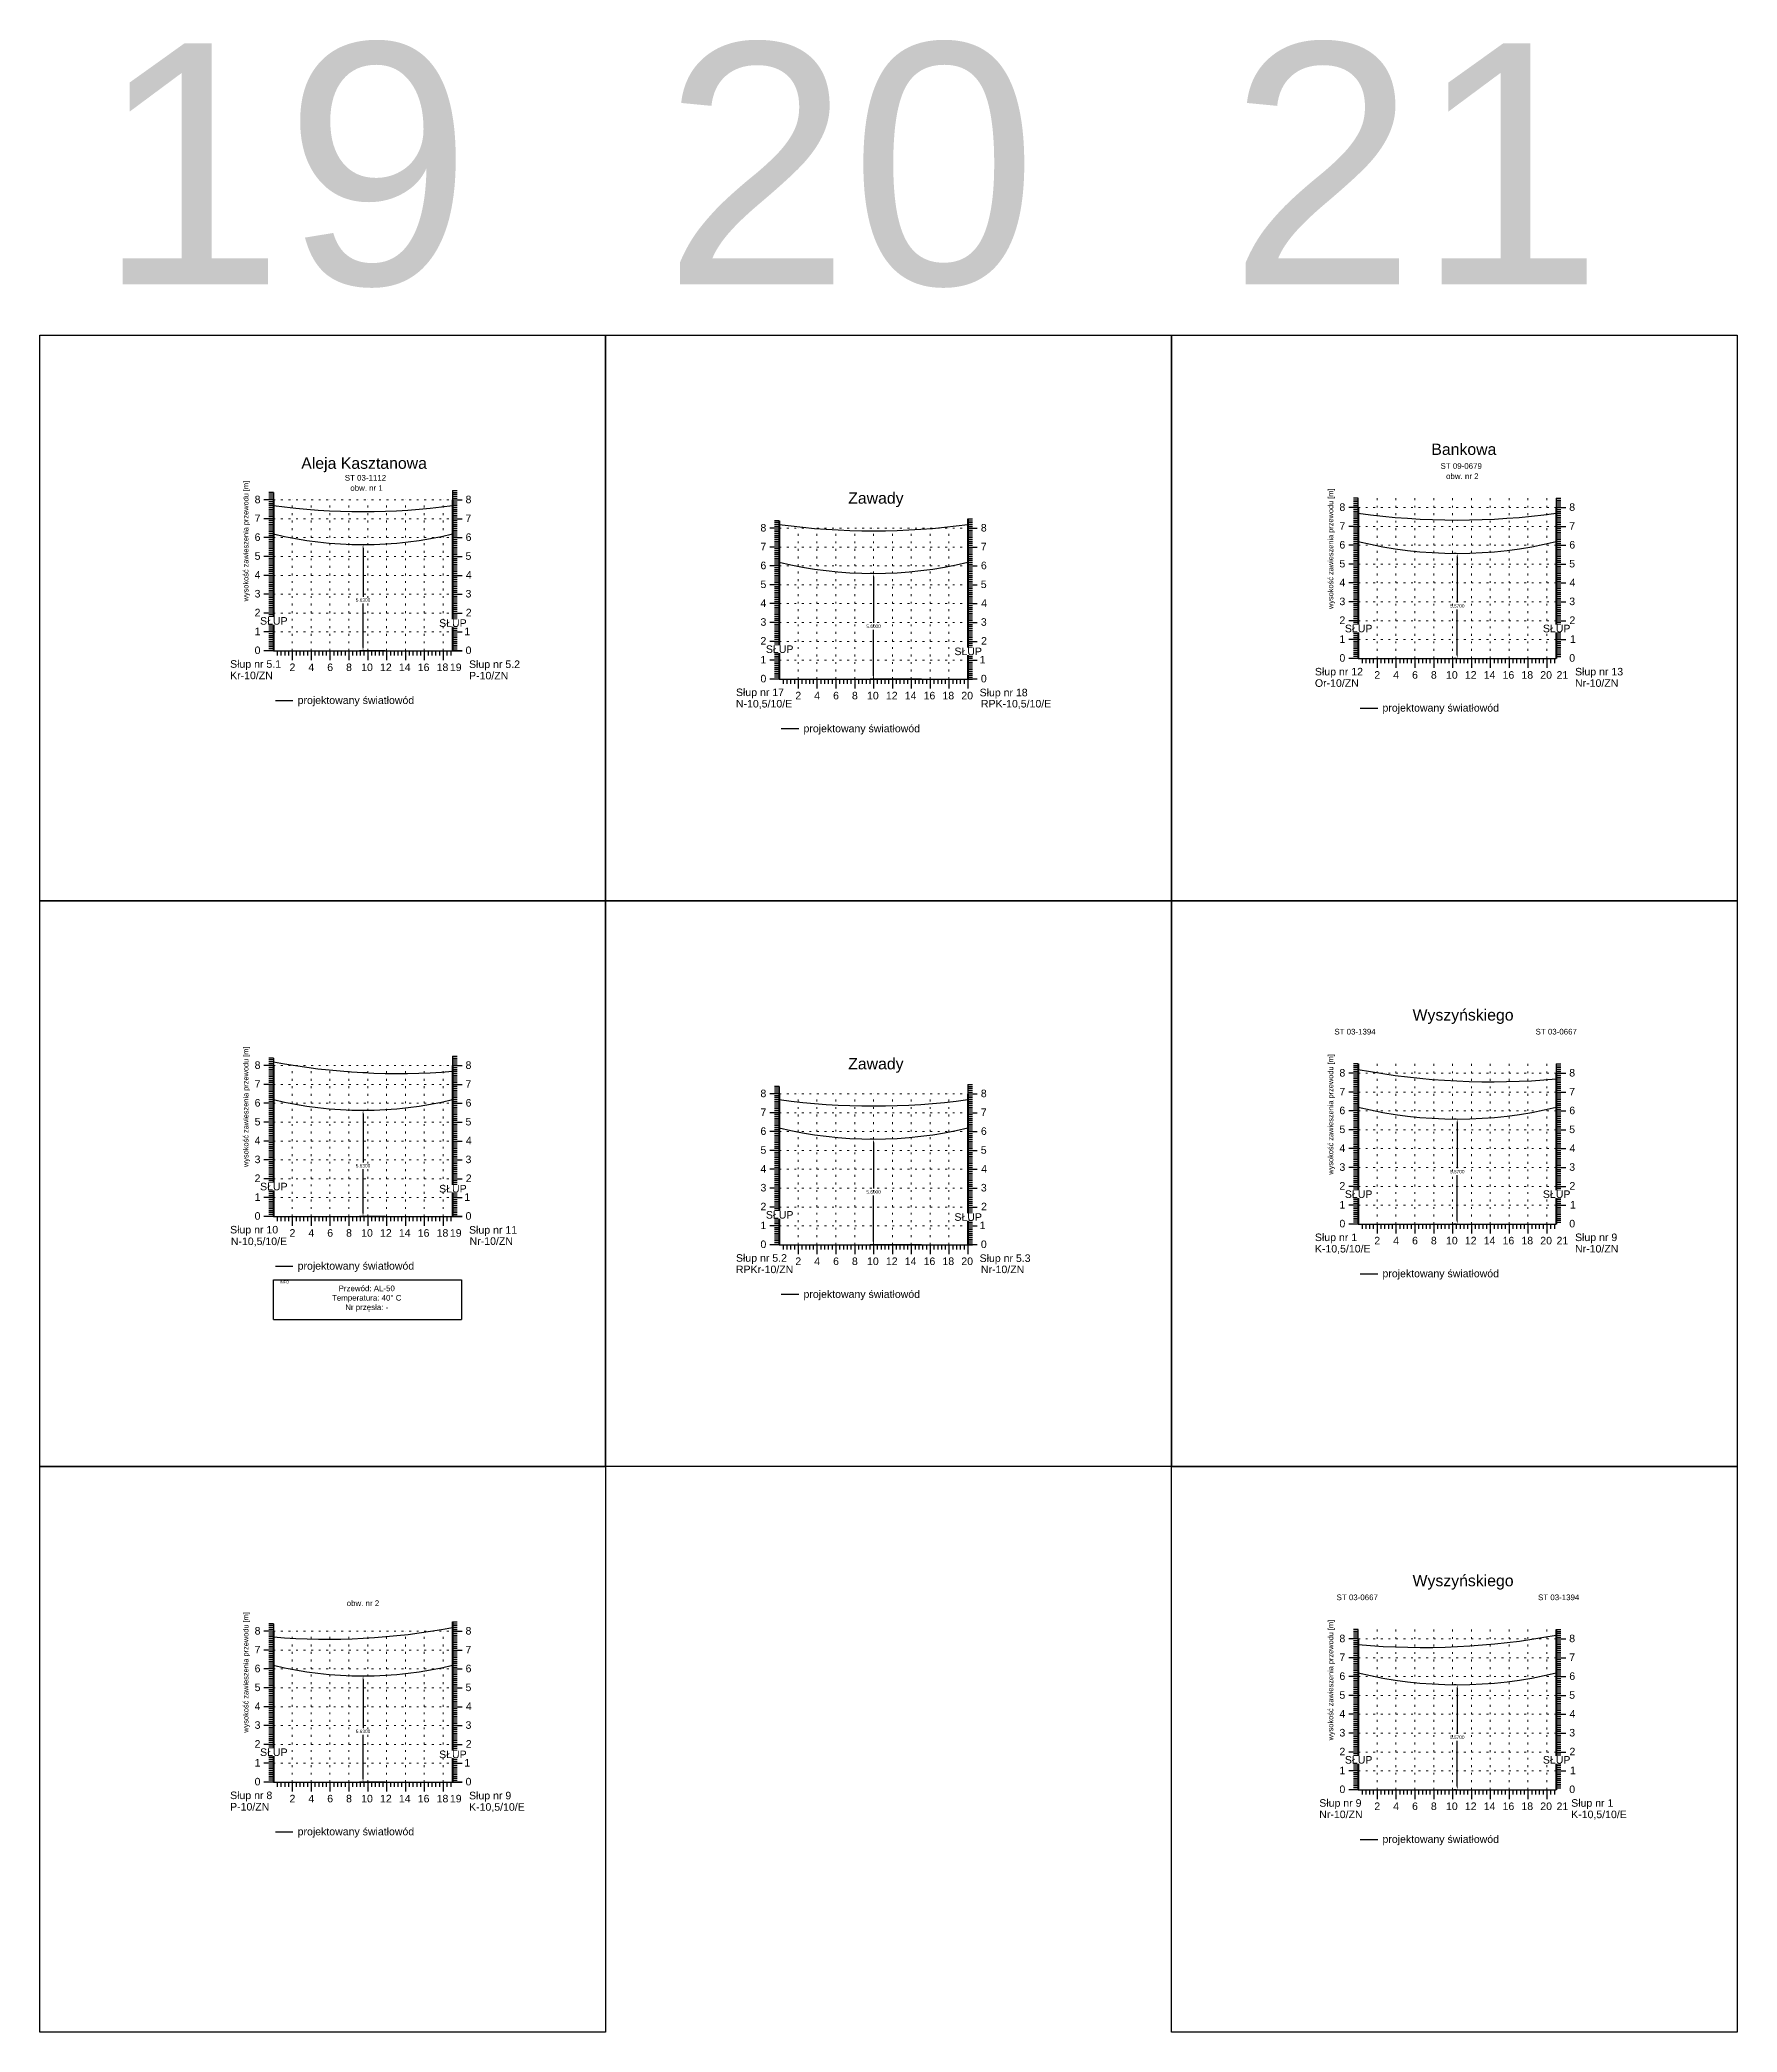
# Model space of a CAD drawing. Header units: metres. Extents: x -155 to 1812, y 681 to 886.
# Drawn here: x 234.5 to 324.5, y 770.5 to 876.2 of the extents above; entities that cross this region are included whole.
import ezdxf

# ---------------------------------------------------------------- set-up
doc = ezdxf.new("R2010")
doc.units = ezdxf.units.M
doc.header["$MEASUREMENT"] = 0
doc.linetypes.add('ACAD_ISO07W100', pattern=[3, 0, -3])
doc.layers.add('ramka', color=7, linetype='Continuous', plot=False)
doc.styles.get("Standard").update_dxf_attribs({"font": 'arial.ttf'})
doc.dimstyles.get("Standard").update_dxf_attribs({"dimtxt": 0.18, "dimasz": 0.18, "dimexe": 0.18, "dimexo": 0.0625, "dimgap": 0.09, "dimtad": 0, "dimtih": 1, "dimtoh": 1, "dimdec": 4, "dimzin": 0, "dimdsep": 46, "dimtxsty": 'Standard', "dimcen": 0.09, "dimadec": 0, "dimazin": 0, "dimtfac": 1, "dimtdec": 4, "dimtofl": 0, "dimtmove": 0, "dimatfit": 3, "dimfxl": 1, "dimtolj": 1, "dimtzin": 0, "dimarcsym": 0})

msp = doc.modelspace()

# ---------------------------------------------------------------- texts
at = {"lineweight": 25}
for s, height, p in [('19', 12.782133, (237.58131, 863.21103)), ('20', 12.782133, (267.58131, 863.21103)), ('21', 12.782133, (297.58131, 863.21103)), ('INFO', 0.15, (247.25532, 810.23173))]:
    msp.add_text(s, height=height, dxfattribs=at).set_placement(p)
for s, height, p in [('Aleja Kasztanowa', 0.6, (248.404, 853.43388)), ('Bankowa', 0.6, (308.32762, 854.17144)), ('ST 03-1112', 0.3, (250.71309, 852.807)), ('ST 09-0679', 0.3, (308.81607, 853.43256)), ('obw. nr 2', 0.3, (309.10744, 852.89145)), ('8', 0.4, (245.93004, 851.60935)), ('obw. nr 1', 0.3, (251.00445, 852.26589)), ('8', 0.4, (257.11569, 851.60935)), ('7', 0.4, (245.93004, 850.60935)), ('7', 0.4, (257.11269, 850.60935)), ('8', 0.4, (303.45334, 851.20375)), ('7', 0.4, (303.45334, 850.20375)), ('8', 0.4, (315.63899, 851.20375)), ('7', 0.4, (315.63599, 850.20375)), ('6', 0.4, (245.93004, 849.60935)), ('6', 0.4, (257.11842, 849.60935)), ('8', 0.4, (272.75329, 850.10843)), ('8', 0.4, (284.43894, 850.10843)), ('6', 0.4, (303.45334, 849.20375)), ('6', 0.4, (315.64172, 849.20375)), ('5', 0.4, (245.93004, 848.60935)), ('5', 0.4, (257.11296, 848.60935)), ('6', 0.4, (272.75329, 848.10843)), ('7', 0.4, (272.75329, 849.10843)), ('7', 0.4, (284.43594, 849.10843)), ('6', 0.4, (284.44167, 848.10843)), ('5', 0.4, (303.45334, 848.20375)), ('5', 0.4, (315.63626, 848.20375)), ('4', 0.4, (245.93004, 847.60935)), ('4', 0.4, (257.1337, 847.60935)), ('5', 0.4, (272.75329, 847.10843)), ('5', 0.4, (284.43621, 847.10843)), ('4', 0.4, (303.45334, 847.20375)), ('4', 0.4, (315.657, 847.20375)), ('3', 0.4, (245.93004, 846.60935)), ('3', 0.4, (257.11569, 846.60935)), ('4', 0.4, (272.75329, 846.10843)), ('4', 0.4, (284.45695, 846.10843)), ('3', 0.4, (303.45334, 846.20375)), ('3', 0.4, (315.63899, 846.20375)), ('2', 0.4, (245.93004, 845.60935)), ('2', 0.4, (257.12688, 845.60935)), ('3', 0.4, (272.75329, 845.10843)), ('3', 0.4, (284.43894, 845.10843)), ('2', 0.4, (303.45334, 845.20375)), ('2', 0.4, (315.65018, 845.20375)), ('1', 0.4, (245.93004, 844.60935)), ('1', 0.4, (257.05127, 844.60935)), ('2', 0.4, (272.75329, 844.10843)), ('2', 0.4, (284.45013, 844.10843)), ('1', 0.4, (303.45334, 844.20375)), ('1', 0.4, (315.67883, 844.20375)), ('Słup nr 5.1', 0.4, (244.63205, 842.88152)), ('0', 0.4, (245.93004, 843.60935)), ('0', 0.4, (257.11733, 843.60935)), ('Słup nr 5.2', 0.4, (257.30216, 842.86981)), ('1', 0.4, (272.75329, 843.10843)), ('1', 0.4, (284.37452, 843.10843)), ('0', 0.4, (303.45334, 843.20375)), ('0', 0.4, (315.64063, 843.20375)), ('Kr-10/ZN', 0.4, (244.63041, 842.27664)), ('2', 0.4, (247.78049, 842.70776)), ('4', 0.4, (248.78049, 842.70776)), ('6', 0.4, (249.78049, 842.70776)), ('8', 0.4, (250.78049, 842.70776)), ('10', 0.4, (251.58049, 842.70776)), ('12', 0.4, (252.58049, 842.70776)), ('14', 0.4, (253.58049, 842.70776)), ('16', 0.4, (254.58049, 842.70776)), ('18', 0.4, (255.58049, 842.70776)), ('19', 0.4, (256.28362, 842.70776)), ('P-10/ZN', 0.4, (257.30216, 842.26492)), ('0', 0.4, (272.75329, 842.10843)), ('0', 0.4, (284.44058, 842.10843)), ('Or-10/ZN', 0.4, (302.15371, 841.87104)), ('Słup nr 12', 0.4, (302.15535, 842.47593)), ('2', 0.4, (305.30379, 842.30217)), ('4', 0.4, (306.30379, 842.30217)), ('6', 0.4, (307.30379, 842.30217)), ('8', 0.4, (308.30379, 842.30217)), ('10', 0.4, (309.10379, 842.30217)), ('12', 0.4, (310.10379, 842.30217)), ('14', 0.4, (311.10379, 842.30217)), ('16', 0.4, (312.10379, 842.30217)), ('18', 0.4, (313.10379, 842.30217)), ('20', 0.4, (314.10379, 842.30217)), ('21', 0.4, (314.96643, 842.30217)), ('Słup nr 13', 0.4, (315.94857, 842.47593)), ('Nr-10/ZN', 0.4, (315.94693, 841.87104)), ('projektowany światłowód', 0.4, (248.2122, 840.96346)), ('Słup nr 17', 0.4, (271.4553, 841.38061)), ('N-10,5/10/E', 0.4, (271.45366, 840.77572)), ('2', 0.4, (274.60374, 841.20684)), ('4', 0.4, (275.60374, 841.20684)), ('6', 0.4, (276.60374, 841.20684)), ('8', 0.4, (277.60374, 841.20684)), ('10', 0.4, (278.40374, 841.20684)), ('12', 0.4, (279.40374, 841.20684)), ('14', 0.4, (280.40374, 841.20684)), ('16', 0.4, (281.40374, 841.20684)), ('18', 0.4, (282.40374, 841.20684)), ('20', 0.4, (283.40374, 841.20684)), ('Słup nr 18', 0.4, (284.37395, 841.36889)), ('RPK-10,5/10/E', 0.4, (284.44524, 840.77572)), ('projektowany światłowód', 0.4, (305.7355, 840.55786)), ('projektowany światłowód', 0.4, (275.03545, 839.46254)), ('Wyszyńskiego', 0.6, (307.3322, 824.17144)), ('ST 03-0667', 0.3, (313.8554, 823.43256)), ('8', 0.4, (245.93004, 821.60935)), ('7', 0.4, (245.93004, 820.60935)), ('8', 0.4, (257.11569, 821.60935)), ('7', 0.4, (257.11269, 820.60935)), ('8', 0.4, (303.45334, 821.20375)), ('8', 0.4, (315.63899, 821.20375)), ('6', 0.4, (245.93004, 819.60935)), ('6', 0.4, (257.11842, 819.60935)), ('8', 0.4, (272.75329, 820.10843)), ('8', 0.4, (284.43894, 820.10843)), ('7', 0.4, (303.45334, 820.20375)), ('7', 0.4, (315.63599, 820.20375)), ('5', 0.4, (245.93004, 818.60935)), ('5', 0.4, (257.11296, 818.60935)), ('7', 0.4, (272.75329, 819.10843)), ('7', 0.4, (284.43594, 819.10843)), ('6', 0.4, (303.45334, 819.20375)), ('6', 0.4, (315.64172, 819.20375)), ('4', 0.4, (245.93004, 817.60935)), ('4', 0.4, (257.1337, 817.60935)), ('6', 0.4, (272.75329, 818.10843)), ('6', 0.4, (284.44167, 818.10843)), ('5', 0.4, (303.45334, 818.20375)), ('5', 0.4, (315.63626, 818.20375)), ('3', 0.4, (245.93004, 816.60935)), ('3', 0.4, (257.11569, 816.60935)), ('5', 0.4, (272.75329, 817.10843)), ('5', 0.4, (284.43621, 817.10843)), ('4', 0.4, (303.45334, 817.20375)), ('4', 0.4, (315.657, 817.20375)), ('2', 0.4, (245.93004, 815.60935)), ('2', 0.4, (257.12688, 815.60935)), ('4', 0.4, (272.75329, 816.10843)), ('4', 0.4, (284.45695, 816.10843)), ('3', 0.4, (303.45334, 816.20375)), ('3', 0.4, (315.63899, 816.20375)), ('1', 0.4, (245.93004, 814.60935)), ('1', 0.4, (257.05127, 814.60935)), ('3', 0.4, (272.75329, 815.10843)), ('3', 0.4, (284.43894, 815.10843)), ('2', 0.4, (303.45334, 815.20375)), ('2', 0.4, (315.65018, 815.20375)), ('0', 0.4, (245.93004, 813.60935)), ('0', 0.4, (257.11733, 813.60935)), ('2', 0.4, (272.75329, 814.10843)), ('2', 0.4, (284.45013, 814.10843)), ('0', 0.4, (303.45334, 813.20375)), ('1', 0.4, (303.45334, 814.20375)), ('0', 0.4, (315.64063, 813.20375)), ('1', 0.4, (315.67883, 814.20375)), ('Słup nr 10', 0.4, (244.63205, 812.88152)), ('N-10,5/10/E', 0.4, (244.66881, 812.26492)), ('2', 0.4, (247.78049, 812.70776)), ('4', 0.4, (248.78049, 812.70776)), ('6', 0.4, (249.78049, 812.70776)), ('8', 0.4, (250.78049, 812.70776)), ('10', 0.4, (251.58049, 812.70776)), ('12', 0.4, (252.58049, 812.70776)), ('14', 0.4, (253.58049, 812.70776)), ('16', 0.4, (254.58049, 812.70776)), ('18', 0.4, (255.58049, 812.70776)), ('19', 0.4, (256.28362, 812.70776)), ('Słup nr 11', 0.4, (257.30216, 812.86981)), ('Nr-10/ZN', 0.4, (257.3307, 812.27664)), ('1', 0.4, (272.75329, 813.10843)), ('1', 0.4, (284.37452, 813.10843)), ('Słup nr 1', 0.4, (302.15535, 812.47593)), ('2', 0.4, (305.30379, 812.30217)), ('4', 0.4, (306.30379, 812.30217)), ('6', 0.4, (307.30379, 812.30217)), ('8', 0.4, (308.30379, 812.30217)), ('10', 0.4, (309.10379, 812.30217)), ('12', 0.4, (310.10379, 812.30217)), ('14', 0.4, (311.10379, 812.30217)), ('16', 0.4, (312.10379, 812.30217)), ('18', 0.4, (313.10379, 812.30217)), ('20', 0.4, (314.10379, 812.30217)), ('21', 0.4, (314.96643, 812.30217)), ('Słup nr 9', 0.4, (315.94857, 812.47593)), ('Słup nr 5.2', 0.4, (271.4553, 811.38061)), ('0', 0.4, (272.75329, 812.10843)), ('2', 0.4, (274.60374, 811.20684)), ('4', 0.4, (275.60374, 811.20684)), ('6', 0.4, (276.60374, 811.20684)), ('8', 0.4, (277.60374, 811.20684)), ('10', 0.4, (278.40374, 811.20684)), ('12', 0.4, (279.40374, 811.20684)), ('14', 0.4, (280.40374, 811.20684)), ('16', 0.4, (281.40374, 811.20684)), ('18', 0.4, (282.40374, 811.20684)), ('20', 0.4, (283.40374, 811.20684)), ('Słup nr 5.3', 0.4, (284.37395, 811.36889)), ('0', 0.4, (284.44058, 812.10843)), ('K-10,5/10/E', 0.4, (302.15371, 811.87104)), ('Nr-10/ZN', 0.4, (315.94693, 811.87104)), ('projektowany światłowód', 0.4, (248.2122, 810.96346)), ('RPKr-10/ZN', 0.4, (271.45366, 810.77572)), ('Nr-10/ZN', 0.4, (284.44524, 810.77572)), ('projektowany światłowód', 0.4, (305.7355, 810.55786)), ('projektowany światłowód', 0.4, (275.03545, 809.46254)), ('Wyszyńskiego', 0.6, (307.3322, 794.17144)), ('ST 03-1394', 0.3, (313.98605, 793.43256)), ('obw. nr 2', 0.3, (250.8132, 793.12029)), ('8', 0.4, (245.93004, 791.60935)), ('8', 0.4, (257.11569, 791.60935)), ('8', 0.4, (303.45334, 791.20375)), ('8', 0.4, (315.63899, 791.20375)), ('7', 0.4, (245.93004, 790.60935)), ('7', 0.4, (257.11269, 790.60935)), ('7', 0.4, (303.45334, 790.20375)), ('7', 0.4, (315.63599, 790.20375)), ('6', 0.4, (245.93004, 789.60935)), ('6', 0.4, (257.11842, 789.60935)), ('6', 0.4, (303.45334, 789.20375)), ('6', 0.4, (315.64172, 789.20375)), ('5', 0.4, (245.93004, 788.60935)), ('5', 0.4, (257.11296, 788.60935)), ('5', 0.4, (303.45334, 788.20375)), ('5', 0.4, (315.63626, 788.20375)), ('4', 0.4, (245.93004, 787.60935)), ('4', 0.4, (257.1337, 787.60935)), ('4', 0.4, (303.45334, 787.20375)), ('4', 0.4, (315.657, 787.20375)), ('3', 0.4, (245.93004, 786.60935)), ('3', 0.4, (257.11569, 786.60935)), ('3', 0.4, (303.45334, 786.20375)), ('3', 0.4, (315.63899, 786.20375)), ('2', 0.4, (245.93004, 785.60935)), ('2', 0.4, (257.12688, 785.60935)), ('2', 0.4, (303.45334, 785.20375)), ('2', 0.4, (315.65018, 785.20375)), ('0', 0.4, (245.93004, 783.60935)), ('1', 0.4, (245.93004, 784.60935)), ('1', 0.4, (257.05127, 784.60935)), ('0', 0.4, (257.11733, 783.60935)), ('1', 0.4, (303.45334, 784.20375)), ('1', 0.4, (315.67883, 784.20375)), ('Słup nr 8', 0.4, (244.63205, 782.88152)), ('2', 0.4, (247.78049, 782.70776)), ('4', 0.4, (248.78049, 782.70776)), ('6', 0.4, (249.78049, 782.70776)), ('8', 0.4, (250.78049, 782.70776)), ('10', 0.4, (251.58049, 782.70776)), ('12', 0.4, (252.58049, 782.70776)), ('14', 0.4, (253.58049, 782.70776)), ('16', 0.4, (254.58049, 782.70776)), ('18', 0.4, (255.58049, 782.70776)), ('19', 0.4, (256.28362, 782.70776)), ('Słup nr 9', 0.4, (257.30216, 782.86981)), ('0', 0.4, (303.45334, 783.20375)), ('0', 0.4, (315.64063, 783.20375)), ('P-10/ZN', 0.4, (244.63041, 782.27664)), ('K-10,5/10/E', 0.4, (257.30216, 782.26492)), ('Słup nr 9', 0.4, (302.38594, 782.47593)), ('Nr-10/ZN', 0.4, (302.38429, 781.87104)), ('2', 0.4, (305.30379, 782.30217)), ('4', 0.4, (306.30379, 782.30217)), ('6', 0.4, (307.30379, 782.30217)), ('8', 0.4, (308.30379, 782.30217)), ('10', 0.4, (309.10379, 782.30217)), ('12', 0.4, (310.10379, 782.30217)), ('14', 0.4, (311.10379, 782.30217)), ('16', 0.4, (312.10379, 782.30217)), ('18', 0.4, (313.10379, 782.30217)), ('20', 0.4, (314.10379, 782.30217)), ('21', 0.4, (314.96643, 782.30217)), ('Słup nr 1', 0.4, (315.74288, 782.47593)), ('K-10,5/10/E', 0.4, (315.74123, 781.87104)), ('projektowany światłowód', 0.4, (248.2122, 780.96346)), ('projektowany światłowód', 0.4, (305.7355, 780.55786))]:
    msp.add_text(s, height=height).set_placement(p)
at = {"lineweight": 25, "char_height": 0.6, "width": 9.5967258, "attachment_point": 5}
for insert in [(278.87313, 851.79299), (278.87313, 821.79299)]:
    msp.add_mtext('Zawady', dxfattribs=dict(at, insert=insert))
at = {"lineweight": 25, "insert": (251.87644, 809.42278), "char_height": 0.3, "attachment_point": 5}
msp.add_mtext_dynamic_manual_height_columns('\\pxqc;Przewód: AL-50\\PTemperatura: 40%%D C\\PNr przęsła: - ', width=9.8982731, gutter_width=2, heights=[2.4489], dxfattribs=at)

# ---------------------------------------------------------------- blocks, each defined once
blk = doc.blocks.new('*D326')
at = {"color": 0, "lineweight": -2}
for p, q in [((251.61, 849.41), (251.5, 849.41)), ((251.68, 849.23), (251.68, 846.65)), ((251.68, 843.96), (251.68, 846.29)), ((252.86, 843.78), (251.5, 843.78))]:
    blk.add_line(p, q, dxfattribs=at)
at = {"color": 0}
for points in [[(251.71, 849.23), (251.65, 849.23), (251.68, 849.41)], [(251.65, 843.96), (251.71, 843.96), (251.68, 843.78)]]:
    blk.add_solid(points, dxfattribs=at)
at = {"layer": 'Defpoints', "color": 0}
for p in [(251.68, 849.41), (251.68, 843.78), (252.93, 843.78)]:
    blk.add_point(p, dxfattribs=at)
at = {"color": 0, "lineweight": 25, "insert": (251.68, 846.47), "char_height": 0.18, "attachment_point": 5}
blk.add_mtext('\\A1;5.6300', dxfattribs=at)
blk = doc.blocks.new('*D213')
at = {"color": 0, "lineweight": -2}
for p, q in [((251.61, 819.41), (251.5, 819.41)), ((251.68, 819.23), (251.68, 816.65)), ((251.68, 813.96), (251.68, 816.29)), ((252.86, 813.78), (251.5, 813.78))]:
    blk.add_line(p, q, dxfattribs=at)
at = {"color": 0}
for points in [[(251.71, 819.23), (251.65, 819.23), (251.68, 819.41)], [(251.65, 813.96), (251.71, 813.96), (251.68, 813.78)]]:
    blk.add_solid(points, dxfattribs=at)
at = {"layer": 'Defpoints', "color": 0}
for p in [(251.68, 819.41), (251.68, 813.78), (252.93, 813.78)]:
    blk.add_point(p, dxfattribs=at)
at = {"color": 0, "lineweight": 25, "insert": (251.68, 816.47), "char_height": 0.18, "attachment_point": 5}
blk.add_mtext('\\A1;5.6300', dxfattribs=at)
blk = doc.blocks.new('*D185')
at = {"color": 0, "lineweight": -2}
for p, q in [((251.61, 789.41), (251.5, 789.41)), ((251.68, 789.23), (251.68, 786.65)), ((251.68, 783.96), (251.68, 786.29)), ((252.86, 783.78), (251.5, 783.78))]:
    blk.add_line(p, q, dxfattribs=at)
at = {"color": 0}
for points in [[(251.71, 789.23), (251.65, 789.23), (251.68, 789.41)], [(251.65, 783.96), (251.71, 783.96), (251.68, 783.78)]]:
    blk.add_solid(points, dxfattribs=at)
at = {"layer": 'Defpoints', "color": 0}
for p in [(251.68, 789.41), (251.68, 783.78), (252.93, 783.78)]:
    blk.add_point(p, dxfattribs=at)
at = {"color": 0, "lineweight": 25, "insert": (251.68, 786.47), "char_height": 0.18, "attachment_point": 5}
blk.add_mtext('\\A1;5.6300', dxfattribs=at)
blk = doc.blocks.new('*D318')
at = {"color": 0, "lineweight": -2}
for p, q in [((278.69, 847.88), (278.57, 847.88)), ((278.75, 847.7), (278.75, 845.26)), ((278.75, 842.46), (278.75, 844.9)), ((281.29, 842.28), (278.57, 842.28))]:
    blk.add_line(p, q, dxfattribs=at)
at = {"color": 0}
for points in [[(278.78, 847.7), (278.72, 847.7), (278.75, 847.88)], [(278.72, 842.46), (278.78, 842.46), (278.75, 842.28)]]:
    blk.add_solid(points, dxfattribs=at)
at = {"layer": 'Defpoints', "color": 0}
for p in [(278.75, 847.88), (278.75, 842.28), (281.35, 842.28)]:
    blk.add_point(p, dxfattribs=at)
at = {"color": 0, "lineweight": 25, "insert": (278.75, 845.08), "char_height": 0.18, "attachment_point": 5}
blk.add_mtext('\\A1;5.6000', dxfattribs=at)
blk = doc.blocks.new('*D226')
at = {"color": 0, "lineweight": -2}
for p, q in [((278.69, 817.88), (278.57, 817.88)), ((278.75, 817.7), (278.75, 815.26)), ((278.75, 812.46), (278.75, 814.9)), ((281.29, 812.28), (278.57, 812.28))]:
    blk.add_line(p, q, dxfattribs=at)
at = {"color": 0}
for points in [[(278.78, 817.7), (278.72, 817.7), (278.75, 817.88)], [(278.72, 812.46), (278.78, 812.46), (278.75, 812.28)]]:
    blk.add_solid(points, dxfattribs=at)
at = {"layer": 'Defpoints', "color": 0}
for p in [(278.75, 817.88), (278.75, 812.28), (281.35, 812.28)]:
    blk.add_point(p, dxfattribs=at)
at = {"color": 0, "lineweight": 25, "insert": (278.75, 815.08), "char_height": 0.18, "attachment_point": 5}
blk.add_mtext('\\A1;5.6000', dxfattribs=at)
blk = doc.blocks.new('*D276')
at = {"color": 0, "lineweight": -2}
for p, q in [((309.64, 848.95), (309.52, 848.95)), ((309.7, 848.77), (309.7, 846.34)), ((309.7, 843.56), (309.7, 845.98)), ((309.64, 843.38), (309.52, 843.38))]:
    blk.add_line(p, q, dxfattribs=at)
at = {"color": 0}
for points in [[(309.73, 848.77), (309.67, 848.77), (309.7, 848.95)], [(309.67, 843.56), (309.73, 843.56), (309.7, 843.38)]]:
    blk.add_solid(points, dxfattribs=at)
at = {"layer": 'Defpoints', "color": 0}
for p in [(309.7, 848.95), (309.7, 843.38), (309.7, 843.38)]:
    blk.add_point(p, dxfattribs=at)
at = {"color": 0, "lineweight": 25, "insert": (309.7, 846.16), "char_height": 0.18, "attachment_point": 5}
blk.add_mtext('\\A1;5.5700', dxfattribs=at)
blk = doc.blocks.new('*D287')
at = {"color": 0, "lineweight": -2}
for p, q in [((309.64, 818.95), (309.52, 818.95)), ((309.7, 818.77), (309.7, 816.34)), ((309.7, 813.56), (309.7, 815.98)), ((309.64, 813.38), (309.52, 813.38))]:
    blk.add_line(p, q, dxfattribs=at)
at = {"color": 0}
for points in [[(309.73, 818.77), (309.67, 818.77), (309.7, 818.95)], [(309.67, 813.56), (309.73, 813.56), (309.7, 813.38)]]:
    blk.add_solid(points, dxfattribs=at)
at = {"layer": 'Defpoints', "color": 0}
for p in [(309.7, 818.95), (309.7, 813.38), (309.7, 813.38)]:
    blk.add_point(p, dxfattribs=at)
at = {"color": 0, "lineweight": 25, "insert": (309.7, 816.16), "char_height": 0.18, "attachment_point": 5}
blk.add_mtext('\\A1;5.5700', dxfattribs=at)
blk = doc.blocks.new('*D288')
at = {"color": 0, "lineweight": -2}
for p, q in [((309.64, 788.95), (309.52, 788.95)), ((309.7, 788.77), (309.7, 786.34)), ((309.7, 783.56), (309.7, 785.98)), ((309.64, 783.38), (309.52, 783.38))]:
    blk.add_line(p, q, dxfattribs=at)
at = {"color": 0}
for points in [[(309.73, 788.77), (309.67, 788.77), (309.7, 788.95)], [(309.67, 783.56), (309.73, 783.56), (309.7, 783.38)]]:
    blk.add_solid(points, dxfattribs=at)
at = {"layer": 'Defpoints', "color": 0}
for p in [(309.7, 788.95), (309.7, 783.38), (309.7, 783.38)]:
    blk.add_point(p, dxfattribs=at)
at = {"color": 0, "lineweight": 25, "insert": (309.7, 786.16), "char_height": 0.18, "attachment_point": 5}
blk.add_mtext('\\A1;5.5700', dxfattribs=at)

# ---------------------------------------------------------------- dimensions: what is measured, and where the dimension line sits
at = {"lineweight": 25}
for base, p1, p2, picture, middle in [((251.6773, 843.78344), (251.6773, 849.41344), (252.9273, 843.78344), '*D326', (251.6773, 846.47241)), ((251.6773, 813.78344), (251.6773, 819.41344), (252.9273, 813.78344), '*D213', (251.6773, 816.47241)), ((251.6773, 783.78344), (251.6773, 789.41344), (252.9273, 783.78344), '*D185', (251.6773, 786.47241))]:
    dim = msp.add_linear_dim(base=base, p1=p1, p2=p2, angle=90, dimstyle='Standard', dxfattribs=at)
    dim.commit()
    dim.dimension.update_dxf_attribs({"geometry": picture, "text_midpoint": middle, "dimtype": 160})
for base, p1, p2, picture, middle in [((309.7006, 843.37784), (309.7006, 848.94784), (309.7006, 843.37784), '*D276', (309.7006, 846.16284)), ((278.75055, 842.28252), (278.75055, 847.88252), (281.35055, 842.28252), '*D318', (278.75055, 845.08252)), ((309.7006, 813.37784), (309.7006, 818.94784), (309.7006, 813.37784), '*D287', (309.7006, 816.16284)), ((278.75055, 812.28252), (278.75055, 817.88252), (281.35055, 812.28252), '*D226', (278.75055, 815.08252)), ((309.7006, 783.37784), (309.7006, 788.94784), (309.7006, 783.37784), '*D288', (309.7006, 786.16284))]:
    dim = msp.add_linear_dim(base=base, p1=p1, p2=p2, angle=90, dimstyle='Standard', dxfattribs=at)
    dim.commit()
    dim.dimension.update_dxf_attribs({"geometry": picture, "text_midpoint": middle})

# ---------------------------------------------------------------- linework, layer by layer
for p, q in [((246.9273, 851.78344), (246.4273, 851.78344)), ((246.9273, 851.78344), (246.4273, 851.78344)), ((246.9273, 851.78344), (246.4273, 851.78344)), ((246.9273, 851.78344), (246.4273, 851.78344)), ((246.9273, 852.18344), (246.6773, 852.18344)), ((246.9273, 852.18344), (246.6773, 852.18344)), ((246.9273, 852.08344), (246.6773, 852.08344)), ((246.9273, 852.08344), (246.6773, 852.08344)), ((246.9273, 851.98344), (246.6773, 851.98344)), ((246.9273, 851.98344), (246.6773, 851.98344)), ((246.9273, 851.88344), (246.6773, 851.88344)), ((246.9273, 851.88344), (246.6773, 851.88344)), ((246.9273, 851.68344), (246.6773, 851.68344)), ((246.9273, 852.18344), (246.9273, 843.78344)), ((256.4273, 852.28344), (256.4273, 843.78344)), ((256.4273, 852.28344), (256.6773, 852.28344)), ((256.4273, 852.28344), (256.6773, 852.28344)), ((256.4273, 852.18344), (256.6773, 852.18344)), ((256.4273, 852.18344), (256.6773, 852.18344)), ((256.4273, 852.08344), (256.6773, 852.08344)), ((256.4273, 852.08344), (256.6773, 852.08344)), ((256.4273, 851.98344), (256.6773, 851.98344)), ((256.4273, 851.98344), (256.6773, 851.98344)), ((256.4273, 851.88344), (256.6773, 851.88344)), ((256.4273, 851.88344), (256.6773, 851.88344)), ((256.4273, 851.78344), (256.9273, 851.78344)), ((256.4273, 851.78344), (256.9273, 851.78344)), ((256.4273, 851.78344), (256.9273, 851.78344)), ((256.4273, 851.78344), (256.9273, 851.78344)), ((256.4273, 851.68344), (256.6773, 851.68344)), ((304.4506, 851.87784), (304.2006, 851.87784)), ((304.4506, 851.87784), (304.2006, 851.87784)), ((304.4506, 851.77784), (304.2006, 851.77784)), ((304.4506, 851.77784), (304.2006, 851.77784)), ((304.4506, 851.67784), (304.2006, 851.67784)), ((304.4506, 851.67784), (304.2006, 851.67784)), ((314.9506, 851.87784), (314.9506, 843.37784)), ((314.9506, 851.87784), (315.2006, 851.87784)), ((314.9506, 851.87784), (315.2006, 851.87784)), ((314.9506, 851.77784), (315.2006, 851.77784)), ((314.9506, 851.77784), (315.2006, 851.77784)), ((314.9506, 851.67784), (315.2006, 851.67784)), ((314.9506, 851.67784), (315.2006, 851.67784)), ((246.9273, 850.78344), (246.4273, 850.78344)), ((246.9273, 850.78344), (246.4273, 850.78344)), ((246.9273, 851.58344), (246.6773, 851.58344)), ((246.9273, 851.48344), (246.6773, 851.48344)), ((246.9273, 851.38344), (246.6773, 851.38344)), ((246.9273, 851.28344), (246.6773, 851.28344)), ((246.9273, 851.18344), (246.6773, 851.18344)), ((246.9273, 851.08344), (246.6773, 851.08344)), ((246.9273, 850.98344), (246.6773, 850.98344)), ((246.9273, 850.88344), (246.6773, 850.88344)), ((246.9273, 850.68344), (246.6773, 850.68344)), ((246.9273, 850.58344), (246.6773, 850.58344)), ((256.4273, 851.58344), (256.6773, 851.58344)), ((256.4273, 851.48344), (256.6773, 851.48344)), ((256.4273, 851.38344), (256.6773, 851.38344)), ((256.4273, 851.28344), (256.6773, 851.28344)), ((256.4273, 851.18344), (256.6773, 851.18344)), ((256.4273, 851.08344), (256.6773, 851.08344)), ((256.4273, 850.98344), (256.6773, 850.98344)), ((256.4273, 850.88344), (256.6773, 850.88344)), ((256.4273, 850.78344), (256.9273, 850.78344)), ((256.4273, 850.78344), (256.9273, 850.78344)), ((256.4273, 850.68344), (256.6773, 850.68344)), ((256.4273, 850.58344), (256.6773, 850.58344)), ((273.75055, 850.68252), (273.50055, 850.68252)), ((273.75055, 850.68252), (273.50055, 850.68252)), ((273.75055, 850.58252), (273.50055, 850.58252)), ((273.75055, 850.58252), (273.50055, 850.58252)), ((273.75055, 850.68252), (273.75055, 842.28252)), ((283.75055, 850.78252), (283.75055, 842.28252)), ((283.75055, 850.78252), (284.00055, 850.78252)), ((283.75055, 850.78252), (284.00055, 850.78252)), ((283.75055, 850.68252), (284.00055, 850.68252)), ((283.75055, 850.68252), (284.00055, 850.68252)), ((283.75055, 850.58252), (284.00055, 850.58252)), ((283.75055, 850.58252), (284.00055, 850.58252)), ((304.4506, 851.37784), (303.9506, 851.37784)), ((304.4506, 851.37784), (303.9506, 851.37784)), ((304.4506, 851.37784), (303.9506, 851.37784)), ((304.4506, 851.37784), (303.9506, 851.37784)), ((304.4506, 851.57784), (304.2006, 851.57784)), ((304.4506, 851.57784), (304.2006, 851.57784)), ((304.4506, 851.47784), (304.2006, 851.47784)), ((304.4506, 851.47784), (304.2006, 851.47784)), ((304.4506, 851.27784), (304.2006, 851.27784)), ((304.4506, 851.17784), (304.2006, 851.17784)), ((304.4506, 851.07784), (304.2006, 851.07784)), ((304.4506, 850.97784), (304.2006, 850.97784)), ((304.4506, 850.87784), (304.2006, 850.87784)), ((304.4506, 850.77784), (304.2006, 850.77784)), ((304.4506, 850.67784), (304.2006, 850.67784)), ((314.9506, 851.57784), (315.2006, 851.57784)), ((314.9506, 851.57784), (315.2006, 851.57784)), ((314.9506, 851.47784), (315.2006, 851.47784)), ((314.9506, 851.47784), (315.2006, 851.47784)), ((314.9506, 851.37784), (315.4506, 851.37784)), ((314.9506, 851.37784), (315.4506, 851.37784)), ((314.9506, 851.37784), (315.4506, 851.37784)), ((314.9506, 851.37784), (315.4506, 851.37784)), ((314.9506, 851.27784), (315.2006, 851.27784)), ((314.9506, 851.17784), (315.2006, 851.17784)), ((314.9506, 851.07784), (315.2006, 851.07784)), ((314.9506, 850.97784), (315.2006, 850.97784)), ((314.9506, 850.87784), (315.2006, 850.87784)), ((314.9506, 850.77784), (315.2006, 850.77784)), ((314.9506, 850.67784), (315.2006, 850.67784)), ((246.9273, 849.78344), (246.4273, 849.78344)), ((246.9273, 849.78344), (246.4273, 849.78344)), ((246.9273, 850.48344), (246.6773, 850.48344)), ((246.9273, 850.38344), (246.6773, 850.38344)), ((246.9273, 850.28344), (246.6773, 850.28344)), ((246.9273, 850.18344), (246.6773, 850.18344)), ((246.9273, 850.08344), (246.6773, 850.08344)), ((246.9273, 849.98344), (246.6773, 849.98344)), ((246.9273, 849.88344), (246.6773, 849.88344)), ((246.9273, 849.68344), (246.6773, 849.68344)), ((246.9273, 849.58344), (246.6773, 849.58344)), ((256.4273, 850.48344), (256.6773, 850.48344)), ((256.4273, 850.38344), (256.6773, 850.38344)), ((256.4273, 850.28344), (256.6773, 850.28344)), ((256.4273, 850.18344), (256.6773, 850.18344)), ((256.4273, 850.08344), (256.6773, 850.08344)), ((256.4273, 849.98344), (256.6773, 849.98344)), ((256.4273, 849.88344), (256.6773, 849.88344)), ((256.4273, 849.78344), (256.9273, 849.78344)), ((256.4273, 849.78344), (256.9273, 849.78344)), ((256.4273, 849.68344), (256.6773, 849.68344)), ((256.4273, 849.58344), (256.6773, 849.58344)), ((273.75055, 850.28252), (273.25055, 850.28252)), ((273.75055, 850.28252), (273.25055, 850.28252)), ((273.75055, 850.28252), (273.25055, 850.28252)), ((273.75055, 850.28252), (273.25055, 850.28252)), ((273.75055, 850.48252), (273.50055, 850.48252)), ((273.75055, 850.48252), (273.50055, 850.48252)), ((273.75055, 850.38252), (273.50055, 850.38252)), ((273.75055, 850.38252), (273.50055, 850.38252)), ((273.75055, 850.18252), (273.50055, 850.18252)), ((273.75055, 850.08252), (273.50055, 850.08252)), ((273.75055, 849.98252), (273.50055, 849.98252)), ((273.75055, 849.88252), (273.50055, 849.88252)), ((273.75055, 849.78252), (273.50055, 849.78252)), ((273.75055, 849.68252), (273.50055, 849.68252)), ((273.75055, 849.58252), (273.50055, 849.58252)), ((283.75055, 850.48252), (284.00055, 850.48252)), ((283.75055, 850.48252), (284.00055, 850.48252)), ((283.75055, 850.38252), (284.00055, 850.38252)), ((283.75055, 850.38252), (284.00055, 850.38252)), ((283.75055, 850.28252), (284.25055, 850.28252)), ((283.75055, 850.28252), (284.25055, 850.28252)), ((283.75055, 850.28252), (284.25055, 850.28252)), ((283.75055, 850.28252), (284.25055, 850.28252)), ((283.75055, 850.18252), (284.00055, 850.18252)), ((283.75055, 850.08252), (284.00055, 850.08252)), ((283.75055, 849.98252), (284.00055, 849.98252)), ((283.75055, 849.88252), (284.00055, 849.88252)), ((283.75055, 849.78252), (284.00055, 849.78252)), ((283.75055, 849.68252), (284.00055, 849.68252)), ((283.75055, 849.58252), (284.00055, 849.58252)), ((304.4506, 850.37784), (303.9506, 850.37784)), ((304.4506, 850.37784), (303.9506, 850.37784)), ((304.4506, 850.57784), (304.2006, 850.57784)), ((304.4506, 850.47784), (304.2006, 850.47784)), ((304.4506, 850.27784), (304.2006, 850.27784)), ((304.4506, 850.17784), (304.2006, 850.17784)), ((304.4506, 850.07784), (304.2006, 850.07784)), ((304.4506, 849.97784), (304.2006, 849.97784)), ((304.4506, 849.87784), (304.2006, 849.87784)), ((304.4506, 849.77784), (304.2006, 849.77784)), ((304.4506, 849.67784), (304.2006, 849.67784)), ((304.4506, 849.57784), (304.2006, 849.57784)), ((314.9506, 850.57784), (315.2006, 850.57784)), ((314.9506, 850.47784), (315.2006, 850.47784)), ((314.9506, 850.37784), (315.4506, 850.37784)), ((314.9506, 850.37784), (315.4506, 850.37784)), ((314.9506, 850.27784), (315.2006, 850.27784)), ((314.9506, 850.17784), (315.2006, 850.17784)), ((314.9506, 850.07784), (315.2006, 850.07784)), ((314.9506, 849.97784), (315.2006, 849.97784)), ((314.9506, 849.87784), (315.2006, 849.87784)), ((314.9506, 849.77784), (315.2006, 849.77784)), ((314.9506, 849.67784), (315.2006, 849.67784)), ((314.9506, 849.57784), (315.2006, 849.57784)), ((246.9273, 848.78344), (246.4273, 848.78344)), ((246.9273, 848.78344), (246.4273, 848.78344)), ((246.9273, 849.48344), (246.6773, 849.48344)), ((246.9273, 849.38344), (246.6773, 849.38344)), ((246.9273, 849.28344), (246.6773, 849.28344)), ((246.9273, 849.18344), (246.6773, 849.18344)), ((246.9273, 849.08344), (246.6773, 849.08344)), ((246.9273, 848.98344), (246.6773, 848.98344)), ((246.9273, 848.88344), (246.6773, 848.88344)), ((246.9273, 848.68344), (246.6773, 848.68344)), ((246.9273, 848.58344), (246.6773, 848.58344)), ((246.9273, 848.48344), (246.6773, 848.48344)), ((256.4273, 849.48344), (256.6773, 849.48344)), ((256.4273, 849.38344), (256.6773, 849.38344)), ((256.4273, 849.28344), (256.6773, 849.28344)), ((256.4273, 849.18344), (256.6773, 849.18344)), ((256.4273, 849.08344), (256.6773, 849.08344)), ((256.4273, 848.98344), (256.6773, 848.98344)), ((256.4273, 848.88344), (256.6773, 848.88344)), ((256.4273, 848.78344), (256.9273, 848.78344)), ((256.4273, 848.78344), (256.9273, 848.78344)), ((256.4273, 848.68344), (256.6773, 848.68344)), ((256.4273, 848.58344), (256.6773, 848.58344)), ((256.4273, 848.48344), (256.6773, 848.48344)), ((273.75055, 849.28252), (273.25055, 849.28252)), ((273.75055, 849.28252), (273.25055, 849.28252)), ((273.75055, 849.48252), (273.50055, 849.48252)), ((273.75055, 849.38252), (273.50055, 849.38252)), ((273.75055, 849.18252), (273.50055, 849.18252)), ((273.75055, 849.08252), (273.50055, 849.08252)), ((273.75055, 848.98252), (273.50055, 848.98252)), ((273.75055, 848.88252), (273.50055, 848.88252)), ((273.75055, 848.78252), (273.50055, 848.78252)), ((273.75055, 848.68252), (273.50055, 848.68252)), ((273.75055, 848.58252), (273.50055, 848.58252)), ((273.75055, 848.48252), (273.50055, 848.48252)), ((283.75055, 849.48252), (284.00055, 849.48252)), ((283.75055, 849.38252), (284.00055, 849.38252)), ((283.75055, 849.28252), (284.25055, 849.28252)), ((283.75055, 849.28252), (284.25055, 849.28252)), ((283.75055, 849.18252), (284.00055, 849.18252)), ((283.75055, 849.08252), (284.00055, 849.08252)), ((283.75055, 848.98252), (284.00055, 848.98252)), ((283.75055, 848.88252), (284.00055, 848.88252)), ((283.75055, 848.78252), (284.00055, 848.78252)), ((283.75055, 848.68252), (284.00055, 848.68252)), ((283.75055, 848.58252), (284.00055, 848.58252)), ((283.75055, 848.48252), (284.00055, 848.48252)), ((304.4506, 849.37784), (303.9506, 849.37784)), ((304.4506, 849.37784), (303.9506, 849.37784)), ((304.4506, 849.47784), (304.2006, 849.47784)), ((304.4506, 849.27784), (304.2006, 849.27784)), ((304.4506, 849.17784), (304.2006, 849.17784)), ((304.4506, 849.07784), (304.2006, 849.07784)), ((304.4506, 848.97784), (304.2006, 848.97784)), ((304.4506, 848.87784), (304.2006, 848.87784)), ((304.4506, 848.77784), (304.2006, 848.77784)), ((304.4506, 848.67784), (304.2006, 848.67784)), ((304.4506, 848.57784), (304.2006, 848.57784)), ((304.4506, 848.47784), (304.2006, 848.47784)), ((314.9506, 849.47784), (315.2006, 849.47784)), ((314.9506, 849.37784), (315.4506, 849.37784)), ((314.9506, 849.37784), (315.4506, 849.37784)), ((314.9506, 849.27784), (315.2006, 849.27784)), ((314.9506, 849.17784), (315.2006, 849.17784)), ((314.9506, 849.07784), (315.2006, 849.07784)), ((314.9506, 848.97784), (315.2006, 848.97784)), ((314.9506, 848.87784), (315.2006, 848.87784)), ((314.9506, 848.77784), (315.2006, 848.77784)), ((314.9506, 848.67784), (315.2006, 848.67784)), ((314.9506, 848.57784), (315.2006, 848.57784)), ((314.9506, 848.47784), (315.2006, 848.47784)), ((246.9273, 847.78344), (246.4273, 847.78344)), ((246.9273, 847.78344), (246.4273, 847.78344)), ((246.9273, 848.38344), (246.6773, 848.38344)), ((246.9273, 848.28344), (246.6773, 848.28344)), ((246.9273, 848.18344), (246.6773, 848.18344)), ((246.9273, 848.08344), (246.6773, 848.08344)), ((246.9273, 847.98344), (246.6773, 847.98344)), ((246.9273, 847.88344), (246.6773, 847.88344)), ((246.9273, 847.68344), (246.6773, 847.68344)), ((246.9273, 847.58344), (246.6773, 847.58344)), ((246.9273, 847.48344), (246.6773, 847.48344)), ((256.4273, 848.38344), (256.6773, 848.38344)), ((256.4273, 848.28344), (256.6773, 848.28344)), ((256.4273, 848.18344), (256.6773, 848.18344)), ((256.4273, 848.08344), (256.6773, 848.08344)), ((256.4273, 847.98344), (256.6773, 847.98344)), ((256.4273, 847.88344), (256.6773, 847.88344)), ((256.4273, 847.78344), (256.9273, 847.78344)), ((256.4273, 847.78344), (256.9273, 847.78344)), ((256.4273, 847.68344), (256.6773, 847.68344)), ((256.4273, 847.58344), (256.6773, 847.58344)), ((256.4273, 847.48344), (256.6773, 847.48344)), ((273.75055, 848.28252), (273.25055, 848.28252)), ((273.75055, 848.28252), (273.25055, 848.28252)), ((273.75055, 848.38252), (273.50055, 848.38252)), ((273.75055, 848.18252), (273.50055, 848.18252)), ((273.75055, 848.08252), (273.50055, 848.08252)), ((273.75055, 847.98252), (273.50055, 847.98252)), ((273.75055, 847.88252), (273.50055, 847.88252)), ((273.75055, 847.78252), (273.50055, 847.78252)), ((273.75055, 847.68252), (273.50055, 847.68252)), ((273.75055, 847.58252), (273.50055, 847.58252)), ((273.75055, 847.48252), (273.50055, 847.48252)), ((283.75055, 848.38252), (284.00055, 848.38252)), ((283.75055, 848.28252), (284.25055, 848.28252)), ((283.75055, 848.28252), (284.25055, 848.28252)), ((283.75055, 848.18252), (284.00055, 848.18252)), ((283.75055, 848.08252), (284.00055, 848.08252)), ((283.75055, 847.98252), (284.00055, 847.98252)), ((283.75055, 847.88252), (284.00055, 847.88252)), ((283.75055, 847.78252), (284.00055, 847.78252)), ((283.75055, 847.68252), (284.00055, 847.68252)), ((283.75055, 847.58252), (284.00055, 847.58252)), ((283.75055, 847.48252), (284.00055, 847.48252)), ((304.4506, 848.37784), (303.9506, 848.37784)), ((304.4506, 848.37784), (303.9506, 848.37784)), ((304.4506, 848.27784), (304.2006, 848.27784)), ((304.4506, 848.17784), (304.2006, 848.17784)), ((304.4506, 848.07784), (304.2006, 848.07784)), ((304.4506, 847.97784), (304.2006, 847.97784)), ((304.4506, 847.87784), (304.2006, 847.87784)), ((304.4506, 847.77784), (304.2006, 847.77784)), ((304.4506, 847.67784), (304.2006, 847.67784)), ((304.4506, 847.57784), (304.2006, 847.57784)), ((304.4506, 847.47784), (304.2006, 847.47784)), ((314.9506, 848.37784), (315.4506, 848.37784)), ((314.9506, 848.37784), (315.4506, 848.37784)), ((314.9506, 848.27784), (315.2006, 848.27784)), ((314.9506, 848.17784), (315.2006, 848.17784)), ((314.9506, 848.07784), (315.2006, 848.07784)), ((314.9506, 847.97784), (315.2006, 847.97784)), ((314.9506, 847.87784), (315.2006, 847.87784)), ((314.9506, 847.77784), (315.2006, 847.77784)), ((314.9506, 847.67784), (315.2006, 847.67784)), ((314.9506, 847.57784), (315.2006, 847.57784)), ((314.9506, 847.47784), (315.2006, 847.47784)), ((246.9273, 846.78344), (246.4273, 846.78344)), ((246.9273, 846.78344), (246.4273, 846.78344)), ((246.9273, 847.38344), (246.6773, 847.38344)), ((246.9273, 847.28344), (246.6773, 847.28344)), ((246.9273, 847.18344), (246.6773, 847.18344)), ((246.9273, 847.08344), (246.6773, 847.08344)), ((246.9273, 846.98344), (246.6773, 846.98344)), ((246.9273, 846.88344), (246.6773, 846.88344)), ((246.9273, 846.68344), (246.6773, 846.68344)), ((246.9273, 846.58344), (246.6773, 846.58344)), ((246.9273, 846.48344), (246.6773, 846.48344)), ((246.9273, 846.38344), (246.6773, 846.38344)), ((256.4273, 847.38344), (256.6773, 847.38344)), ((256.4273, 847.28344), (256.6773, 847.28344)), ((256.4273, 847.18344), (256.6773, 847.18344)), ((256.4273, 847.08344), (256.6773, 847.08344)), ((256.4273, 846.98344), (256.6773, 846.98344)), ((256.4273, 846.88344), (256.6773, 846.88344)), ((256.4273, 846.78344), (256.9273, 846.78344)), ((256.4273, 846.78344), (256.9273, 846.78344)), ((256.4273, 846.68344), (256.6773, 846.68344)), ((256.4273, 846.58344), (256.6773, 846.58344)), ((256.4273, 846.48344), (256.6773, 846.48344)), ((256.4273, 846.38344), (256.6773, 846.38344)), ((273.75055, 847.28252), (273.25055, 847.28252)), ((273.75055, 847.28252), (273.25055, 847.28252)), ((273.75055, 847.38252), (273.50055, 847.38252)), ((273.75055, 847.18252), (273.50055, 847.18252)), ((273.75055, 847.08252), (273.50055, 847.08252)), ((273.75055, 846.98252), (273.50055, 846.98252)), ((273.75055, 846.88252), (273.50055, 846.88252)), ((273.75055, 846.78252), (273.50055, 846.78252)), ((273.75055, 846.68252), (273.50055, 846.68252)), ((273.75055, 846.58252), (273.50055, 846.58252)), ((273.75055, 846.48252), (273.50055, 846.48252)), ((273.75055, 846.38252), (273.50055, 846.38252)), ((283.75055, 847.38252), (284.00055, 847.38252)), ((283.75055, 847.28252), (284.25055, 847.28252)), ((283.75055, 847.28252), (284.25055, 847.28252)), ((283.75055, 847.18252), (284.00055, 847.18252)), ((283.75055, 847.08252), (284.00055, 847.08252)), ((283.75055, 846.98252), (284.00055, 846.98252)), ((283.75055, 846.88252), (284.00055, 846.88252)), ((283.75055, 846.78252), (284.00055, 846.78252)), ((283.75055, 846.68252), (284.00055, 846.68252)), ((283.75055, 846.58252), (284.00055, 846.58252)), ((283.75055, 846.48252), (284.00055, 846.48252)), ((283.75055, 846.38252), (284.00055, 846.38252)), ((304.4506, 847.37784), (303.9506, 847.37784)), ((304.4506, 847.37784), (303.9506, 847.37784)), ((304.4506, 846.37784), (303.9506, 846.37784)), ((304.4506, 846.37784), (303.9506, 846.37784)), ((304.4506, 847.27784), (304.2006, 847.27784)), ((304.4506, 847.17784), (304.2006, 847.17784)), ((304.4506, 847.07784), (304.2006, 847.07784)), ((304.4506, 846.97784), (304.2006, 846.97784)), ((304.4506, 846.87784), (304.2006, 846.87784)), ((304.4506, 846.77784), (304.2006, 846.77784)), ((304.4506, 846.67784), (304.2006, 846.67784)), ((304.4506, 846.57784), (304.2006, 846.57784)), ((304.4506, 846.47784), (304.2006, 846.47784)), ((314.9506, 847.37784), (315.4506, 847.37784)), ((314.9506, 847.37784), (315.4506, 847.37784)), ((314.9506, 847.27784), (315.2006, 847.27784)), ((314.9506, 847.17784), (315.2006, 847.17784)), ((314.9506, 847.07784), (315.2006, 847.07784)), ((314.9506, 846.97784), (315.2006, 846.97784)), ((314.9506, 846.87784), (315.2006, 846.87784)), ((314.9506, 846.77784), (315.2006, 846.77784)), ((314.9506, 846.67784), (315.2006, 846.67784)), ((314.9506, 846.57784), (315.2006, 846.57784)), ((314.9506, 846.47784), (315.2006, 846.47784)), ((314.9506, 846.37784), (315.4506, 846.37784)), ((314.9506, 846.37784), (315.4506, 846.37784)), ((246.9273, 845.78344), (246.4273, 845.78344)), ((246.9273, 845.78344), (246.4273, 845.78344)), ((246.9273, 846.28344), (246.6773, 846.28344)), ((246.9273, 846.18344), (246.6773, 846.18344)), ((246.9273, 846.08344), (246.6773, 846.08344)), ((246.9273, 845.98344), (246.6773, 845.98344)), ((246.9273, 845.88344), (246.6773, 845.88344)), ((246.9273, 845.68344), (246.6773, 845.68344)), ((246.9273, 845.58344), (246.6773, 845.58344)), ((246.9273, 845.48344), (246.6773, 845.48344)), ((246.9273, 845.38344), (246.6773, 845.38344)), ((256.4273, 846.28344), (256.6773, 846.28344)), ((256.4273, 846.18344), (256.6773, 846.18344)), ((256.4273, 846.08344), (256.6773, 846.08344)), ((256.4273, 845.98344), (256.6773, 845.98344)), ((256.4273, 845.88344), (256.6773, 845.88344)), ((256.4273, 845.78344), (256.9273, 845.78344)), ((256.4273, 845.78344), (256.9273, 845.78344)), ((256.4273, 845.68344), (256.6773, 845.68344)), ((256.4273, 845.58344), (256.6773, 845.58344)), ((256.4273, 845.48344), (256.6773, 845.48344)), ((256.4273, 845.38344), (256.6773, 845.38344)), ((273.75055, 846.28252), (273.25055, 846.28252)), ((273.75055, 846.28252), (273.25055, 846.28252)), ((273.75055, 846.18252), (273.50055, 846.18252)), ((273.75055, 846.08252), (273.50055, 846.08252)), ((273.75055, 845.98252), (273.50055, 845.98252)), ((273.75055, 845.88252), (273.50055, 845.88252)), ((273.75055, 845.78252), (273.50055, 845.78252)), ((273.75055, 845.68252), (273.50055, 845.68252)), ((273.75055, 845.58252), (273.50055, 845.58252)), ((273.75055, 845.48252), (273.50055, 845.48252)), ((273.75055, 845.38252), (273.50055, 845.38252)), ((283.75055, 846.28252), (284.25055, 846.28252)), ((283.75055, 846.28252), (284.25055, 846.28252)), ((283.75055, 846.18252), (284.00055, 846.18252)), ((283.75055, 846.08252), (284.00055, 846.08252)), ((283.75055, 845.98252), (284.00055, 845.98252)), ((283.75055, 845.88252), (284.00055, 845.88252)), ((283.75055, 845.78252), (284.00055, 845.78252)), ((283.75055, 845.68252), (284.00055, 845.68252)), ((283.75055, 845.58252), (284.00055, 845.58252)), ((283.75055, 845.48252), (284.00055, 845.48252)), ((283.75055, 845.38252), (284.00055, 845.38252)), ((304.4506, 845.37784), (303.9506, 845.37784)), ((304.4506, 845.37784), (303.9506, 845.37784)), ((304.4506, 846.27784), (304.2006, 846.27784)), ((304.4506, 846.17784), (304.2006, 846.17784)), ((304.4506, 846.07784), (304.2006, 846.07784)), ((304.4506, 845.97784), (304.2006, 845.97784)), ((304.4506, 845.87784), (304.2006, 845.87784)), ((304.4506, 845.77784), (304.2006, 845.77784)), ((304.4506, 845.67784), (304.2006, 845.67784)), ((304.4506, 845.57784), (304.2006, 845.57784)), ((304.4506, 845.47784), (304.2006, 845.47784)), ((314.9506, 846.27784), (315.2006, 846.27784)), ((314.9506, 846.17784), (315.2006, 846.17784)), ((314.9506, 846.07784), (315.2006, 846.07784)), ((314.9506, 845.97784), (315.2006, 845.97784)), ((314.9506, 845.87784), (315.2006, 845.87784)), ((314.9506, 845.77784), (315.2006, 845.77784)), ((314.9506, 845.67784), (315.2006, 845.67784)), ((314.9506, 845.57784), (315.2006, 845.57784)), ((314.9506, 845.47784), (315.2006, 845.47784)), ((314.9506, 845.37784), (315.4506, 845.37784)), ((314.9506, 845.37784), (315.4506, 845.37784)), ((246.9273, 844.78344), (246.4273, 844.78344)), ((246.9273, 844.78344), (246.4273, 844.78344)), ((246.9273, 845.28344), (246.6773, 845.28344)), ((246.9273, 845.18344), (246.6773, 845.18344)), ((246.9273, 845.08344), (246.6773, 845.08344)), ((246.9273, 844.98344), (246.6773, 844.98344)), ((246.9273, 844.88344), (246.6773, 844.88344)), ((246.9273, 844.68344), (246.6773, 844.68344)), ((246.9273, 844.58344), (246.6773, 844.58344)), ((246.9273, 844.48344), (246.6773, 844.48344)), ((246.9273, 844.38344), (246.6773, 844.38344)), ((246.9273, 844.28344), (246.6773, 844.28344)), ((256.4273, 845.28344), (256.6773, 845.28344)), ((256.4273, 845.18344), (256.6773, 845.18344)), ((256.4273, 845.08344), (256.6773, 845.08344)), ((256.4273, 844.98344), (256.6773, 844.98344)), ((256.4273, 844.88344), (256.6773, 844.88344)), ((256.4273, 844.78344), (256.9273, 844.78344)), ((256.4273, 844.78344), (256.9273, 844.78344)), ((256.4273, 844.68344), (256.6773, 844.68344)), ((256.4273, 844.58344), (256.6773, 844.58344)), ((256.4273, 844.48344), (256.6773, 844.48344)), ((256.4273, 844.38344), (256.6773, 844.38344)), ((256.4273, 844.28344), (256.6773, 844.28344)), ((273.75055, 845.28252), (273.25055, 845.28252)), ((273.75055, 845.28252), (273.25055, 845.28252)), ((273.75055, 844.28252), (273.25055, 844.28252)), ((273.75055, 844.28252), (273.25055, 844.28252)), ((273.75055, 845.18252), (273.50055, 845.18252)), ((273.75055, 845.08252), (273.50055, 845.08252)), ((273.75055, 844.98252), (273.50055, 844.98252)), ((273.75055, 844.88252), (273.50055, 844.88252)), ((273.75055, 844.78252), (273.50055, 844.78252)), ((273.75055, 844.68252), (273.50055, 844.68252)), ((273.75055, 844.58252), (273.50055, 844.58252)), ((273.75055, 844.48252), (273.50055, 844.48252)), ((273.75055, 844.38252), (273.50055, 844.38252)), ((283.75055, 845.28252), (284.25055, 845.28252)), ((283.75055, 845.28252), (284.25055, 845.28252)), ((283.75055, 845.18252), (284.00055, 845.18252)), ((283.75055, 845.08252), (284.00055, 845.08252)), ((283.75055, 844.98252), (284.00055, 844.98252)), ((283.75055, 844.88252), (284.00055, 844.88252)), ((283.75055, 844.78252), (284.00055, 844.78252)), ((283.75055, 844.68252), (284.00055, 844.68252)), ((283.75055, 844.58252), (284.00055, 844.58252)), ((283.75055, 844.48252), (284.00055, 844.48252)), ((283.75055, 844.38252), (284.00055, 844.38252)), ((283.75055, 844.28252), (284.25055, 844.28252)), ((283.75055, 844.28252), (284.25055, 844.28252)), ((304.4506, 844.37784), (303.9506, 844.37784)), ((304.4506, 844.37784), (303.9506, 844.37784)), ((304.4506, 845.27784), (304.2006, 845.27784)), ((304.4506, 845.17784), (304.2006, 845.17784)), ((304.4506, 845.07784), (304.2006, 845.07784)), ((304.4506, 844.97784), (304.2006, 844.97784)), ((304.4506, 844.87784), (304.2006, 844.87784)), ((304.4506, 844.77784), (304.2006, 844.77784)), ((304.4506, 844.67784), (304.2006, 844.67784)), ((304.4506, 844.57784), (304.2006, 844.57784)), ((304.4506, 844.47784), (304.2006, 844.47784)), ((304.4506, 844.27784), (304.2006, 844.27784)), ((314.9506, 845.27784), (315.2006, 845.27784)), ((314.9506, 845.17784), (315.2006, 845.17784)), ((314.9506, 845.07784), (315.2006, 845.07784)), ((314.9506, 844.97784), (315.2006, 844.97784)), ((314.9506, 844.87784), (315.2006, 844.87784)), ((314.9506, 844.77784), (315.2006, 844.77784)), ((314.9506, 844.67784), (315.2006, 844.67784)), ((314.9506, 844.57784), (315.2006, 844.57784)), ((314.9506, 844.47784), (315.2006, 844.47784)), ((314.9506, 844.37784), (315.4506, 844.37784)), ((314.9506, 844.37784), (315.4506, 844.37784)), ((314.9506, 844.27784), (315.2006, 844.27784)), ((246.9273, 843.78344), (246.4273, 843.78344)), ((246.9273, 844.18344), (246.6773, 844.18344)), ((246.9273, 844.08344), (246.6773, 844.08344)), ((246.9273, 843.98344), (246.6773, 843.98344)), ((246.9273, 843.88344), (246.6773, 843.88344)), ((246.9273, 843.78344), (246.6773, 843.78344)), ((246.9273, 843.78344), (256.9273, 843.78344)), ((247.1273, 843.78344), (247.1273, 843.53344)), ((247.3273, 843.78344), (247.3273, 843.53344)), ((247.5273, 843.78344), (247.5273, 843.53344)), ((247.7273, 843.78344), (247.7273, 843.53344)), ((247.9273, 843.78344), (247.9273, 843.28344)), ((248.1273, 843.78344), (248.1273, 843.53344)), ((248.3273, 843.78344), (248.3273, 843.53344)), ((248.5273, 843.78344), (248.5273, 843.53344)), ((248.7273, 843.78344), (248.7273, 843.53344)), ((248.9273, 843.78344), (248.9273, 843.28344)), ((249.1273, 843.78344), (249.1273, 843.53344)), ((249.3273, 843.78344), (249.3273, 843.53344)), ((249.5273, 843.78344), (249.5273, 843.53344)), ((249.7273, 843.78344), (249.7273, 843.53344)), ((249.9273, 843.78344), (249.9273, 843.28344)), ((250.1273, 843.78344), (250.1273, 843.53344)), ((250.3273, 843.78344), (250.3273, 843.53344)), ((250.5273, 843.78344), (250.5273, 843.53344)), ((250.7273, 843.78344), (250.7273, 843.53344)), ((250.9273, 843.78344), (250.9273, 843.28344)), ((251.1273, 843.78344), (251.1273, 843.53344)), ((251.3273, 843.78344), (251.3273, 843.53344)), ((251.5273, 843.78344), (251.5273, 843.53344)), ((251.7273, 843.78344), (251.7273, 843.53344)), ((251.9273, 843.78344), (251.9273, 843.28344)), ((252.1273, 843.78344), (252.1273, 843.53344)), ((252.3273, 843.78344), (252.3273, 843.53344)), ((252.5273, 843.78344), (252.5273, 843.53344)), ((252.7273, 843.78344), (252.7273, 843.53344)), ((252.9273, 843.78344), (252.9273, 843.28344)), ((253.1273, 843.78344), (253.1273, 843.53344)), ((253.3273, 843.78344), (253.3273, 843.53344)), ((253.5273, 843.78344), (253.5273, 843.53344)), ((253.7273, 843.78344), (253.7273, 843.53344)), ((253.9273, 843.78344), (253.9273, 843.28344)), ((254.1273, 843.78344), (254.1273, 843.53344)), ((254.3273, 843.78344), (254.3273, 843.53344)), ((254.5273, 843.78344), (254.5273, 843.53344)), ((254.7273, 843.78344), (254.7273, 843.53344)), ((254.9273, 843.78344), (254.9273, 843.28344)), ((255.1273, 843.78344), (255.1273, 843.53344)), ((255.3273, 843.78344), (255.3273, 843.53344)), ((255.5273, 843.78344), (255.5273, 843.53344)), ((255.7273, 843.78344), (255.7273, 843.53344)), ((255.9273, 843.78344), (255.9273, 843.28344)), ((256.1273, 843.78344), (256.1273, 843.53344)), ((256.3273, 843.78344), (256.3273, 843.53344)), ((256.4273, 844.18344), (256.6773, 844.18344)), ((256.4273, 844.08344), (256.6773, 844.08344)), ((256.4273, 843.98344), (256.6773, 843.98344)), ((256.4273, 843.88344), (256.6773, 843.88344)), ((256.4273, 843.78344), (256.6773, 843.78344)), ((256.9273, 843.78344), (256.4273, 843.78344)), ((273.75055, 843.28252), (273.25055, 843.28252)), ((273.75055, 843.28252), (273.25055, 843.28252)), ((273.75055, 844.18252), (273.50055, 844.18252)), ((273.75055, 844.08252), (273.50055, 844.08252)), ((273.75055, 843.98252), (273.50055, 843.98252)), ((273.75055, 843.88252), (273.50055, 843.88252)), ((273.75055, 843.78252), (273.50055, 843.78252)), ((273.75055, 843.68252), (273.50055, 843.68252)), ((273.75055, 843.58252), (273.50055, 843.58252)), ((273.75055, 843.48252), (273.50055, 843.48252)), ((273.75055, 843.38252), (273.50055, 843.38252)), ((273.75055, 843.18252), (273.50055, 843.18252)), ((283.75055, 844.18252), (284.00055, 844.18252)), ((283.75055, 844.08252), (284.00055, 844.08252)), ((283.75055, 843.98252), (284.00055, 843.98252)), ((283.75055, 843.88252), (284.00055, 843.88252)), ((283.75055, 843.78252), (284.00055, 843.78252)), ((283.75055, 843.68252), (284.00055, 843.68252)), ((283.75055, 843.58252), (284.00055, 843.58252)), ((283.75055, 843.48252), (284.00055, 843.48252)), ((283.75055, 843.38252), (284.00055, 843.38252)), ((283.75055, 843.28252), (284.25055, 843.28252)), ((283.75055, 843.28252), (284.25055, 843.28252)), ((283.75055, 843.18252), (284.00055, 843.18252)), ((304.4506, 843.37784), (303.9506, 843.37784)), ((304.4506, 844.17784), (304.2006, 844.17784)), ((304.4506, 844.07784), (304.2006, 844.07784)), ((304.4506, 843.97784), (304.2006, 843.97784)), ((304.4506, 843.87784), (304.2006, 843.87784)), ((304.4506, 843.77784), (304.2006, 843.77784)), ((304.4506, 843.67784), (304.2006, 843.67784)), ((304.4506, 843.57784), (304.2006, 843.57784)), ((304.4506, 843.47784), (304.2006, 843.47784)), ((304.4506, 843.37784), (304.2006, 843.37784)), ((304.4506, 843.37784), (314.9506, 843.37784)), ((304.6506, 843.37784), (304.6506, 843.12784)), ((304.8506, 843.37784), (304.8506, 843.12784)), ((305.0506, 843.37784), (305.0506, 843.12784)), ((305.2506, 843.37784), (305.2506, 843.12784)), ((305.4506, 843.37784), (305.4506, 842.87784)), ((305.6506, 843.37784), (305.6506, 843.12784)), ((305.8506, 843.37784), (305.8506, 843.12784)), ((306.0506, 843.37784), (306.0506, 843.12784)), ((306.2506, 843.37784), (306.2506, 843.12784)), ((306.4506, 843.37784), (306.4506, 842.87784)), ((306.6506, 843.37784), (306.6506, 843.12784)), ((306.8506, 843.37784), (306.8506, 843.12784)), ((307.0506, 843.37784), (307.0506, 843.12784)), ((307.2506, 843.37784), (307.2506, 843.12784)), ((307.4506, 843.37784), (307.4506, 842.87784)), ((307.6506, 843.37784), (307.6506, 843.12784)), ((307.8506, 843.37784), (307.8506, 843.12784)), ((308.0506, 843.37784), (308.0506, 843.12784)), ((308.2506, 843.37784), (308.2506, 843.12784)), ((308.4506, 843.37784), (308.4506, 842.87784)), ((308.6506, 843.37784), (308.6506, 843.12784)), ((308.8506, 843.37784), (308.8506, 843.12784)), ((309.0506, 843.37784), (309.0506, 843.12784)), ((309.2506, 843.37784), (309.2506, 843.12784)), ((309.4506, 843.37784), (309.4506, 842.87784)), ((309.6506, 843.37784), (309.6506, 843.12784)), ((309.8506, 843.37784), (309.8506, 843.12784)), ((310.0506, 843.37784), (310.0506, 843.12784)), ((310.2506, 843.37784), (310.2506, 843.12784)), ((310.4506, 843.37784), (310.4506, 842.87784)), ((310.6506, 843.37784), (310.6506, 843.12784)), ((310.8506, 843.37784), (310.8506, 843.12784)), ((311.0506, 843.37784), (311.0506, 843.12784)), ((311.2506, 843.37784), (311.2506, 843.12784)), ((311.4506, 843.37784), (311.4506, 842.87784)), ((311.6506, 843.37784), (311.6506, 843.12784)), ((311.8506, 843.37784), (311.8506, 843.12784)), ((312.0506, 843.37784), (312.0506, 843.12784)), ((312.2506, 843.37784), (312.2506, 843.12784)), ((312.4506, 843.37784), (312.4506, 842.87784)), ((312.6506, 843.37784), (312.6506, 843.12784)), ((312.8506, 843.37784), (312.8506, 843.12784)), ((313.0506, 843.37784), (313.0506, 843.12784)), ((313.2506, 843.37784), (313.2506, 843.12784)), ((313.4506, 843.37784), (313.4506, 842.87784)), ((313.6506, 843.37784), (313.6506, 843.12784)), ((313.8506, 843.37784), (313.8506, 843.12784)), ((314.0506, 843.37784), (314.0506, 843.12784)), ((314.2506, 843.37784), (314.2506, 843.12784)), ((314.4506, 843.37784), (314.4506, 842.87784)), ((314.6506, 843.37784), (314.6506, 843.12784)), ((314.8506, 843.37784), (314.8506, 843.12784)), ((314.9506, 844.17784), (315.2006, 844.17784)), ((314.9506, 844.07784), (315.2006, 844.07784)), ((314.9506, 843.97784), (315.2006, 843.97784)), ((314.9506, 843.87784), (315.2006, 843.87784)), ((314.9506, 843.77784), (315.2006, 843.77784)), ((314.9506, 843.67784), (315.2006, 843.67784)), ((314.9506, 843.57784), (315.2006, 843.57784)), ((314.9506, 843.47784), (315.2006, 843.47784)), ((273.75055, 842.28252), (273.25055, 842.28252)), ((273.75055, 843.08252), (273.50055, 843.08252)), ((273.75055, 842.98252), (273.50055, 842.98252)), ((273.75055, 842.88252), (273.50055, 842.88252)), ((273.75055, 842.78252), (273.50055, 842.78252)), ((273.75055, 842.68252), (273.50055, 842.68252)), ((273.75055, 842.58252), (273.50055, 842.58252)), ((273.75055, 842.48252), (273.50055, 842.48252)), ((273.75055, 842.38252), (273.50055, 842.38252)), ((273.75055, 842.28252), (273.50055, 842.28252)), ((273.95055, 842.28252), (273.95055, 842.03252)), ((274.15055, 842.28252), (274.15055, 842.03252)), ((274.19011, 842.28252), (283.75055, 842.28252)), ((274.35055, 842.28252), (274.35055, 842.03252)), ((274.55055, 842.28252), (274.55055, 842.03252)), ((274.75055, 842.28252), (274.75055, 841.78252)), ((274.95055, 842.28252), (274.95055, 842.03252)), ((275.15055, 842.28252), (275.15055, 842.03252)), ((275.35055, 842.28252), (275.35055, 842.03252)), ((275.55055, 842.28252), (275.55055, 842.03252)), ((275.75055, 842.28252), (275.75055, 841.78252)), ((275.95055, 842.28252), (275.95055, 842.03252)), ((276.15055, 842.28252), (276.15055, 842.03252)), ((276.35055, 842.28252), (276.35055, 842.03252)), ((276.55055, 842.28252), (276.55055, 842.03252)), ((276.75055, 842.28252), (276.75055, 841.78252)), ((276.95055, 842.28252), (276.95055, 842.03252)), ((277.15055, 842.28252), (277.15055, 842.03252)), ((277.35055, 842.28252), (277.35055, 842.03252)), ((277.55055, 842.28252), (277.55055, 842.03252)), ((277.75055, 842.28252), (277.75055, 841.78252)), ((277.95055, 842.28252), (277.95055, 842.03252)), ((278.15055, 842.28252), (278.15055, 842.03252)), ((278.35055, 842.28252), (278.35055, 842.03252)), ((278.55055, 842.28252), (278.55055, 842.03252)), ((278.75055, 842.28252), (278.75055, 841.78252)), ((278.95055, 842.28252), (278.95055, 842.03252)), ((279.15055, 842.28252), (279.15055, 842.03252)), ((279.35055, 842.28252), (279.35055, 842.03252)), ((279.55055, 842.28252), (279.55055, 842.03252)), ((279.75055, 842.28252), (279.75055, 841.78252)), ((279.95055, 842.28252), (279.95055, 842.03252)), ((280.15055, 842.28252), (280.15055, 842.03252)), ((280.35055, 842.28252), (280.35055, 842.03252)), ((280.55055, 842.28252), (280.55055, 842.03252)), ((280.75055, 842.28252), (280.75055, 841.78252)), ((280.95055, 842.28252), (280.95055, 842.03252)), ((281.15055, 842.28252), (281.15055, 842.03252)), ((281.35055, 842.28252), (281.35055, 842.03252)), ((281.55055, 842.28252), (281.55055, 842.03252)), ((281.75055, 842.28252), (281.75055, 841.78252)), ((281.95055, 842.28252), (281.95055, 842.03252)), ((282.15055, 842.28252), (282.15055, 842.03252)), ((282.35055, 842.28252), (282.35055, 842.03252)), ((282.55055, 842.28252), (282.55055, 842.03252)), ((282.75055, 842.28252), (282.75055, 841.78252)), ((282.95055, 842.28252), (282.95055, 842.03252)), ((283.15055, 842.28252), (283.15055, 842.03252)), ((283.35055, 842.28252), (283.35055, 842.03252)), ((283.55055, 842.28252), (283.55055, 842.03252)), ((283.75055, 843.08252), (284.00055, 843.08252)), ((283.75055, 842.98252), (284.00055, 842.98252)), ((283.75055, 842.88252), (284.00055, 842.88252)), ((283.75055, 842.78252), (284.00055, 842.78252)), ((283.75055, 842.68252), (284.00055, 842.68252)), ((283.75055, 842.58252), (284.00055, 842.58252)), ((283.75055, 842.48252), (284.00055, 842.48252)), ((283.75055, 842.38252), (284.00055, 842.38252)), ((283.75055, 842.28252), (283.75055, 841.78252)), ((283.75055, 842.28252), (284.00055, 842.28252)), ((284.25055, 842.28252), (283.75055, 842.28252)), ((246.9273, 822.18344), (246.6773, 822.18344)), ((246.9273, 822.18344), (246.6773, 822.18344)), ((246.9273, 822.08344), (246.6773, 822.08344)), ((246.9273, 822.08344), (246.6773, 822.08344)), ((246.9273, 822.18344), (246.9273, 813.78344)), ((256.4273, 822.28344), (256.4273, 813.78344)), ((256.4273, 822.28344), (256.6773, 822.28344)), ((256.4273, 822.28344), (256.6773, 822.28344)), ((256.4273, 822.18344), (256.6773, 822.18344)), ((256.4273, 822.18344), (256.6773, 822.18344)), ((256.4273, 822.08344), (256.6773, 822.08344)), ((256.4273, 822.08344), (256.6773, 822.08344)), ((246.9273, 821.78344), (246.4273, 821.78344)), ((246.9273, 821.78344), (246.4273, 821.78344)), ((246.9273, 821.78344), (246.4273, 821.78344)), ((246.9273, 821.78344), (246.4273, 821.78344)), ((246.9273, 821.98344), (246.6773, 821.98344)), ((246.9273, 821.98344), (246.6773, 821.98344)), ((246.9273, 821.88344), (246.6773, 821.88344)), ((246.9273, 821.88344), (246.6773, 821.88344)), ((246.9273, 821.68344), (246.6773, 821.68344)), ((246.9273, 821.58344), (246.6773, 821.58344)), ((246.9273, 821.48344), (246.6773, 821.48344)), ((246.9273, 821.38344), (246.6773, 821.38344)), ((246.9273, 821.28344), (246.6773, 821.28344)), ((246.9273, 821.18344), (246.6773, 821.18344)), ((246.9273, 821.08344), (246.6773, 821.08344)), ((256.4273, 821.98344), (256.6773, 821.98344)), ((256.4273, 821.98344), (256.6773, 821.98344)), ((256.4273, 821.88344), (256.6773, 821.88344)), ((256.4273, 821.88344), (256.6773, 821.88344)), ((256.4273, 821.78344), (256.9273, 821.78344)), ((256.4273, 821.78344), (256.9273, 821.78344)), ((256.4273, 821.78344), (256.9273, 821.78344)), ((256.4273, 821.78344), (256.9273, 821.78344)), ((256.4273, 821.68344), (256.6773, 821.68344)), ((256.4273, 821.58344), (256.6773, 821.58344)), ((256.4273, 821.48344), (256.6773, 821.48344)), ((256.4273, 821.38344), (256.6773, 821.38344)), ((256.4273, 821.28344), (256.6773, 821.28344)), ((256.4273, 821.18344), (256.6773, 821.18344)), ((256.4273, 821.08344), (256.6773, 821.08344)), ((304.4506, 821.37784), (303.9506, 821.37784)), ((304.4506, 821.37784), (303.9506, 821.37784)), ((304.4506, 821.37784), (303.9506, 821.37784)), ((304.4506, 821.37784), (303.9506, 821.37784)), ((304.4506, 821.87784), (304.2006, 821.87784)), ((304.4506, 821.87784), (304.2006, 821.87784)), ((304.4506, 821.77784), (304.2006, 821.77784)), ((304.4506, 821.77784), (304.2006, 821.77784)), ((304.4506, 821.67784), (304.2006, 821.67784)), ((304.4506, 821.67784), (304.2006, 821.67784)), ((304.4506, 821.57784), (304.2006, 821.57784)), ((304.4506, 821.57784), (304.2006, 821.57784)), ((304.4506, 821.47784), (304.2006, 821.47784)), ((304.4506, 821.47784), (304.2006, 821.47784)), ((304.4506, 821.27784), (304.2006, 821.27784)), ((304.4506, 821.17784), (304.2006, 821.17784)), ((304.4506, 821.07784), (304.2006, 821.07784)), ((314.9506, 821.87784), (314.9506, 813.37784)), ((314.9506, 821.87784), (315.2006, 821.87784)), ((314.9506, 821.87784), (315.2006, 821.87784)), ((314.9506, 821.77784), (315.2006, 821.77784)), ((314.9506, 821.77784), (315.2006, 821.77784)), ((314.9506, 821.67784), (315.2006, 821.67784)), ((314.9506, 821.67784), (315.2006, 821.67784)), ((314.9506, 821.57784), (315.2006, 821.57784)), ((314.9506, 821.57784), (315.2006, 821.57784)), ((314.9506, 821.47784), (315.2006, 821.47784)), ((314.9506, 821.47784), (315.2006, 821.47784)), ((314.9506, 821.37784), (315.4506, 821.37784)), ((314.9506, 821.37784), (315.4506, 821.37784)), ((314.9506, 821.37784), (315.4506, 821.37784)), ((314.9506, 821.37784), (315.4506, 821.37784)), ((314.9506, 821.27784), (315.2006, 821.27784)), ((314.9506, 821.17784), (315.2006, 821.17784)), ((314.9506, 821.07784), (315.2006, 821.07784)), ((246.9273, 820.78344), (246.4273, 820.78344)), ((246.9273, 820.78344), (246.4273, 820.78344)), ((246.9273, 820.98344), (246.6773, 820.98344)), ((246.9273, 820.88344), (246.6773, 820.88344)), ((246.9273, 820.68344), (246.6773, 820.68344)), ((246.9273, 820.58344), (246.6773, 820.58344)), ((246.9273, 820.48344), (246.6773, 820.48344)), ((246.9273, 820.38344), (246.6773, 820.38344)), ((246.9273, 820.28344), (246.6773, 820.28344)), ((246.9273, 820.18344), (246.6773, 820.18344)), ((246.9273, 820.08344), (246.6773, 820.08344)), ((246.9273, 819.98344), (246.6773, 819.98344)), ((256.4273, 820.98344), (256.6773, 820.98344)), ((256.4273, 820.88344), (256.6773, 820.88344)), ((256.4273, 820.78344), (256.9273, 820.78344)), ((256.4273, 820.78344), (256.9273, 820.78344)), ((256.4273, 820.68344), (256.6773, 820.68344)), ((256.4273, 820.58344), (256.6773, 820.58344)), ((256.4273, 820.48344), (256.6773, 820.48344)), ((256.4273, 820.38344), (256.6773, 820.38344)), ((256.4273, 820.28344), (256.6773, 820.28344)), ((256.4273, 820.18344), (256.6773, 820.18344)), ((256.4273, 820.08344), (256.6773, 820.08344)), ((256.4273, 819.98344), (256.6773, 819.98344)), ((273.75055, 820.28252), (273.25055, 820.28252)), ((273.75055, 820.28252), (273.25055, 820.28252)), ((273.75055, 820.28252), (273.25055, 820.28252)), ((273.75055, 820.28252), (273.25055, 820.28252)), ((273.75055, 820.68252), (273.50055, 820.68252)), ((273.75055, 820.68252), (273.50055, 820.68252)), ((273.75055, 820.58252), (273.50055, 820.58252)), ((273.75055, 820.58252), (273.50055, 820.58252)), ((273.75055, 820.48252), (273.50055, 820.48252)), ((273.75055, 820.48252), (273.50055, 820.48252)), ((273.75055, 820.38252), (273.50055, 820.38252)), ((273.75055, 820.38252), (273.50055, 820.38252)), ((273.75055, 820.18252), (273.50055, 820.18252)), ((273.75055, 820.08252), (273.50055, 820.08252)), ((273.75055, 819.98252), (273.50055, 819.98252)), ((273.75055, 820.68252), (273.75055, 812.28252)), ((283.75055, 820.78252), (283.75055, 812.28252)), ((283.75055, 820.78252), (284.00055, 820.78252)), ((283.75055, 820.78252), (284.00055, 820.78252)), ((283.75055, 820.68252), (284.00055, 820.68252)), ((283.75055, 820.68252), (284.00055, 820.68252)), ((283.75055, 820.58252), (284.00055, 820.58252)), ((283.75055, 820.58252), (284.00055, 820.58252)), ((283.75055, 820.48252), (284.00055, 820.48252)), ((283.75055, 820.48252), (284.00055, 820.48252)), ((283.75055, 820.38252), (284.00055, 820.38252)), ((283.75055, 820.38252), (284.00055, 820.38252)), ((283.75055, 820.28252), (284.25055, 820.28252)), ((283.75055, 820.28252), (284.25055, 820.28252)), ((283.75055, 820.28252), (284.25055, 820.28252)), ((283.75055, 820.28252), (284.25055, 820.28252)), ((283.75055, 820.18252), (284.00055, 820.18252)), ((283.75055, 820.08252), (284.00055, 820.08252)), ((283.75055, 819.98252), (284.00055, 819.98252)), ((304.4506, 820.37784), (303.9506, 820.37784)), ((304.4506, 820.37784), (303.9506, 820.37784)), ((304.4506, 820.97784), (304.2006, 820.97784)), ((304.4506, 820.87784), (304.2006, 820.87784)), ((304.4506, 820.77784), (304.2006, 820.77784)), ((304.4506, 820.67784), (304.2006, 820.67784)), ((304.4506, 820.57784), (304.2006, 820.57784)), ((304.4506, 820.47784), (304.2006, 820.47784)), ((304.4506, 820.27784), (304.2006, 820.27784)), ((304.4506, 820.17784), (304.2006, 820.17784)), ((304.4506, 820.07784), (304.2006, 820.07784)), ((304.4506, 819.97784), (304.2006, 819.97784)), ((314.9506, 820.97784), (315.2006, 820.97784)), ((314.9506, 820.87784), (315.2006, 820.87784)), ((314.9506, 820.77784), (315.2006, 820.77784)), ((314.9506, 820.67784), (315.2006, 820.67784)), ((314.9506, 820.57784), (315.2006, 820.57784)), ((314.9506, 820.47784), (315.2006, 820.47784)), ((314.9506, 820.37784), (315.4506, 820.37784)), ((314.9506, 820.37784), (315.4506, 820.37784)), ((314.9506, 820.27784), (315.2006, 820.27784)), ((314.9506, 820.17784), (315.2006, 820.17784)), ((314.9506, 820.07784), (315.2006, 820.07784)), ((314.9506, 819.97784), (315.2006, 819.97784)), ((246.9273, 819.78344), (246.4273, 819.78344)), ((246.9273, 819.78344), (246.4273, 819.78344)), ((246.9273, 819.88344), (246.6773, 819.88344)), ((246.9273, 819.68344), (246.6773, 819.68344)), ((246.9273, 819.58344), (246.6773, 819.58344)), ((246.9273, 819.48344), (246.6773, 819.48344)), ((246.9273, 819.38344), (246.6773, 819.38344)), ((246.9273, 819.28344), (246.6773, 819.28344)), ((246.9273, 819.18344), (246.6773, 819.18344)), ((246.9273, 819.08344), (246.6773, 819.08344)), ((246.9273, 818.98344), (246.6773, 818.98344)), ((246.9273, 818.88344), (246.6773, 818.88344)), ((256.4273, 819.88344), (256.6773, 819.88344)), ((256.4273, 819.78344), (256.9273, 819.78344)), ((256.4273, 819.78344), (256.9273, 819.78344)), ((256.4273, 819.68344), (256.6773, 819.68344)), ((256.4273, 819.58344), (256.6773, 819.58344)), ((256.4273, 819.48344), (256.6773, 819.48344)), ((256.4273, 819.38344), (256.6773, 819.38344)), ((256.4273, 819.28344), (256.6773, 819.28344)), ((256.4273, 819.18344), (256.6773, 819.18344)), ((256.4273, 819.08344), (256.6773, 819.08344)), ((256.4273, 818.98344), (256.6773, 818.98344)), ((256.4273, 818.88344), (256.6773, 818.88344)), ((273.75055, 819.28252), (273.25055, 819.28252)), ((273.75055, 819.28252), (273.25055, 819.28252)), ((273.75055, 819.88252), (273.50055, 819.88252)), ((273.75055, 819.78252), (273.50055, 819.78252)), ((273.75055, 819.68252), (273.50055, 819.68252)), ((273.75055, 819.58252), (273.50055, 819.58252)), ((273.75055, 819.48252), (273.50055, 819.48252)), ((273.75055, 819.38252), (273.50055, 819.38252)), ((273.75055, 819.18252), (273.50055, 819.18252)), ((273.75055, 819.08252), (273.50055, 819.08252)), ((273.75055, 818.98252), (273.50055, 818.98252)), ((273.75055, 818.88252), (273.50055, 818.88252)), ((283.75055, 819.88252), (284.00055, 819.88252)), ((283.75055, 819.78252), (284.00055, 819.78252)), ((283.75055, 819.68252), (284.00055, 819.68252)), ((283.75055, 819.58252), (284.00055, 819.58252)), ((283.75055, 819.48252), (284.00055, 819.48252)), ((283.75055, 819.38252), (284.00055, 819.38252)), ((283.75055, 819.28252), (284.25055, 819.28252)), ((283.75055, 819.28252), (284.25055, 819.28252)), ((283.75055, 819.18252), (284.00055, 819.18252)), ((283.75055, 819.08252), (284.00055, 819.08252)), ((283.75055, 818.98252), (284.00055, 818.98252)), ((283.75055, 818.88252), (284.00055, 818.88252)), ((304.4506, 819.37784), (303.9506, 819.37784)), ((304.4506, 819.37784), (303.9506, 819.37784)), ((304.4506, 819.87784), (304.2006, 819.87784)), ((304.4506, 819.77784), (304.2006, 819.77784)), ((304.4506, 819.67784), (304.2006, 819.67784)), ((304.4506, 819.57784), (304.2006, 819.57784)), ((304.4506, 819.47784), (304.2006, 819.47784)), ((304.4506, 819.27784), (304.2006, 819.27784)), ((304.4506, 819.17784), (304.2006, 819.17784)), ((304.4506, 819.07784), (304.2006, 819.07784)), ((304.4506, 818.97784), (304.2006, 818.97784)), ((314.9506, 819.87784), (315.2006, 819.87784)), ((314.9506, 819.77784), (315.2006, 819.77784)), ((314.9506, 819.67784), (315.2006, 819.67784)), ((314.9506, 819.57784), (315.2006, 819.57784)), ((314.9506, 819.47784), (315.2006, 819.47784)), ((314.9506, 819.37784), (315.4506, 819.37784)), ((314.9506, 819.37784), (315.4506, 819.37784)), ((314.9506, 819.27784), (315.2006, 819.27784)), ((314.9506, 819.17784), (315.2006, 819.17784)), ((314.9506, 819.07784), (315.2006, 819.07784)), ((314.9506, 818.97784), (315.2006, 818.97784)), ((246.9273, 818.78344), (246.4273, 818.78344)), ((246.9273, 818.78344), (246.4273, 818.78344)), ((246.9273, 818.68344), (246.6773, 818.68344)), ((246.9273, 818.58344), (246.6773, 818.58344)), ((246.9273, 818.48344), (246.6773, 818.48344)), ((246.9273, 818.38344), (246.6773, 818.38344)), ((246.9273, 818.28344), (246.6773, 818.28344)), ((246.9273, 818.18344), (246.6773, 818.18344)), ((246.9273, 818.08344), (246.6773, 818.08344)), ((246.9273, 817.98344), (246.6773, 817.98344)), ((246.9273, 817.88344), (246.6773, 817.88344)), ((256.4273, 818.78344), (256.9273, 818.78344)), ((256.4273, 818.78344), (256.9273, 818.78344)), ((256.4273, 818.68344), (256.6773, 818.68344)), ((256.4273, 818.58344), (256.6773, 818.58344)), ((256.4273, 818.48344), (256.6773, 818.48344)), ((256.4273, 818.38344), (256.6773, 818.38344)), ((256.4273, 818.28344), (256.6773, 818.28344)), ((256.4273, 818.18344), (256.6773, 818.18344)), ((256.4273, 818.08344), (256.6773, 818.08344)), ((256.4273, 817.98344), (256.6773, 817.98344)), ((256.4273, 817.88344), (256.6773, 817.88344)), ((273.75055, 818.28252), (273.25055, 818.28252)), ((273.75055, 818.28252), (273.25055, 818.28252)), ((273.75055, 818.78252), (273.50055, 818.78252)), ((273.75055, 818.68252), (273.50055, 818.68252)), ((273.75055, 818.58252), (273.50055, 818.58252)), ((273.75055, 818.48252), (273.50055, 818.48252)), ((273.75055, 818.38252), (273.50055, 818.38252)), ((273.75055, 818.18252), (273.50055, 818.18252)), ((273.75055, 818.08252), (273.50055, 818.08252)), ((273.75055, 817.98252), (273.50055, 817.98252)), ((273.75055, 817.88252), (273.50055, 817.88252)), ((283.75055, 818.78252), (284.00055, 818.78252)), ((283.75055, 818.68252), (284.00055, 818.68252)), ((283.75055, 818.58252), (284.00055, 818.58252)), ((283.75055, 818.48252), (284.00055, 818.48252)), ((283.75055, 818.38252), (284.00055, 818.38252)), ((283.75055, 818.28252), (284.25055, 818.28252)), ((283.75055, 818.28252), (284.25055, 818.28252)), ((283.75055, 818.18252), (284.00055, 818.18252)), ((283.75055, 818.08252), (284.00055, 818.08252)), ((283.75055, 817.98252), (284.00055, 817.98252)), ((283.75055, 817.88252), (284.00055, 817.88252)), ((304.4506, 818.37784), (303.9506, 818.37784)), ((304.4506, 818.37784), (303.9506, 818.37784)), ((304.4506, 818.87784), (304.2006, 818.87784)), ((304.4506, 818.77784), (304.2006, 818.77784)), ((304.4506, 818.67784), (304.2006, 818.67784)), ((304.4506, 818.57784), (304.2006, 818.57784)), ((304.4506, 818.47784), (304.2006, 818.47784)), ((304.4506, 818.27784), (304.2006, 818.27784)), ((304.4506, 818.17784), (304.2006, 818.17784)), ((304.4506, 818.07784), (304.2006, 818.07784)), ((304.4506, 817.97784), (304.2006, 817.97784)), ((304.4506, 817.87784), (304.2006, 817.87784)), ((314.9506, 818.87784), (315.2006, 818.87784)), ((314.9506, 818.77784), (315.2006, 818.77784)), ((314.9506, 818.67784), (315.2006, 818.67784)), ((314.9506, 818.57784), (315.2006, 818.57784)), ((314.9506, 818.47784), (315.2006, 818.47784)), ((314.9506, 818.37784), (315.4506, 818.37784)), ((314.9506, 818.37784), (315.4506, 818.37784)), ((314.9506, 818.27784), (315.2006, 818.27784)), ((314.9506, 818.17784), (315.2006, 818.17784)), ((314.9506, 818.07784), (315.2006, 818.07784)), ((314.9506, 817.97784), (315.2006, 817.97784)), ((314.9506, 817.87784), (315.2006, 817.87784)), ((246.9273, 817.78344), (246.4273, 817.78344)), ((246.9273, 817.78344), (246.4273, 817.78344)), ((246.9273, 816.78344), (246.4273, 816.78344)), ((246.9273, 816.78344), (246.4273, 816.78344)), ((246.9273, 817.68344), (246.6773, 817.68344)), ((246.9273, 817.58344), (246.6773, 817.58344)), ((246.9273, 817.48344), (246.6773, 817.48344)), ((246.9273, 817.38344), (246.6773, 817.38344)), ((246.9273, 817.28344), (246.6773, 817.28344)), ((246.9273, 817.18344), (246.6773, 817.18344)), ((246.9273, 817.08344), (246.6773, 817.08344)), ((246.9273, 816.98344), (246.6773, 816.98344)), ((246.9273, 816.88344), (246.6773, 816.88344)), ((256.4273, 817.78344), (256.9273, 817.78344)), ((256.4273, 817.78344), (256.9273, 817.78344)), ((256.4273, 817.68344), (256.6773, 817.68344)), ((256.4273, 817.58344), (256.6773, 817.58344)), ((256.4273, 817.48344), (256.6773, 817.48344)), ((256.4273, 817.38344), (256.6773, 817.38344)), ((256.4273, 817.28344), (256.6773, 817.28344)), ((256.4273, 817.18344), (256.6773, 817.18344)), ((256.4273, 817.08344), (256.6773, 817.08344)), ((256.4273, 816.98344), (256.6773, 816.98344)), ((256.4273, 816.88344), (256.6773, 816.88344)), ((256.4273, 816.78344), (256.9273, 816.78344)), ((256.4273, 816.78344), (256.9273, 816.78344)), ((273.75055, 817.28252), (273.25055, 817.28252)), ((273.75055, 817.28252), (273.25055, 817.28252)), ((273.75055, 817.78252), (273.50055, 817.78252)), ((273.75055, 817.68252), (273.50055, 817.68252)), ((273.75055, 817.58252), (273.50055, 817.58252)), ((273.75055, 817.48252), (273.50055, 817.48252)), ((273.75055, 817.38252), (273.50055, 817.38252)), ((273.75055, 817.18252), (273.50055, 817.18252)), ((273.75055, 817.08252), (273.50055, 817.08252)), ((273.75055, 816.98252), (273.50055, 816.98252)), ((273.75055, 816.88252), (273.50055, 816.88252)), ((273.75055, 816.78252), (273.50055, 816.78252)), ((283.75055, 817.78252), (284.00055, 817.78252)), ((283.75055, 817.68252), (284.00055, 817.68252)), ((283.75055, 817.58252), (284.00055, 817.58252)), ((283.75055, 817.48252), (284.00055, 817.48252)), ((283.75055, 817.38252), (284.00055, 817.38252)), ((283.75055, 817.28252), (284.25055, 817.28252)), ((283.75055, 817.28252), (284.25055, 817.28252)), ((283.75055, 817.18252), (284.00055, 817.18252)), ((283.75055, 817.08252), (284.00055, 817.08252)), ((283.75055, 816.98252), (284.00055, 816.98252)), ((283.75055, 816.88252), (284.00055, 816.88252)), ((283.75055, 816.78252), (284.00055, 816.78252)), ((304.4506, 817.37784), (303.9506, 817.37784)), ((304.4506, 817.37784), (303.9506, 817.37784)), ((304.4506, 817.77784), (304.2006, 817.77784)), ((304.4506, 817.67784), (304.2006, 817.67784)), ((304.4506, 817.57784), (304.2006, 817.57784)), ((304.4506, 817.47784), (304.2006, 817.47784)), ((304.4506, 817.27784), (304.2006, 817.27784)), ((304.4506, 817.17784), (304.2006, 817.17784)), ((304.4506, 817.07784), (304.2006, 817.07784)), ((304.4506, 816.97784), (304.2006, 816.97784)), ((304.4506, 816.87784), (304.2006, 816.87784)), ((304.4506, 816.77784), (304.2006, 816.77784)), ((314.9506, 817.77784), (315.2006, 817.77784)), ((314.9506, 817.67784), (315.2006, 817.67784)), ((314.9506, 817.57784), (315.2006, 817.57784)), ((314.9506, 817.47784), (315.2006, 817.47784)), ((314.9506, 817.37784), (315.4506, 817.37784)), ((314.9506, 817.37784), (315.4506, 817.37784)), ((314.9506, 817.27784), (315.2006, 817.27784)), ((314.9506, 817.17784), (315.2006, 817.17784)), ((314.9506, 817.07784), (315.2006, 817.07784)), ((314.9506, 816.97784), (315.2006, 816.97784)), ((314.9506, 816.87784), (315.2006, 816.87784)), ((314.9506, 816.77784), (315.2006, 816.77784)), ((246.9273, 815.78344), (246.4273, 815.78344)), ((246.9273, 815.78344), (246.4273, 815.78344)), ((246.9273, 816.68344), (246.6773, 816.68344)), ((246.9273, 816.58344), (246.6773, 816.58344)), ((246.9273, 816.48344), (246.6773, 816.48344)), ((246.9273, 816.38344), (246.6773, 816.38344)), ((246.9273, 816.28344), (246.6773, 816.28344)), ((246.9273, 816.18344), (246.6773, 816.18344)), ((246.9273, 816.08344), (246.6773, 816.08344)), ((246.9273, 815.98344), (246.6773, 815.98344)), ((246.9273, 815.88344), (246.6773, 815.88344)), ((256.4273, 816.68344), (256.6773, 816.68344)), ((256.4273, 816.58344), (256.6773, 816.58344)), ((256.4273, 816.48344), (256.6773, 816.48344)), ((256.4273, 816.38344), (256.6773, 816.38344)), ((256.4273, 816.28344), (256.6773, 816.28344)), ((256.4273, 816.18344), (256.6773, 816.18344)), ((256.4273, 816.08344), (256.6773, 816.08344)), ((256.4273, 815.98344), (256.6773, 815.98344)), ((256.4273, 815.88344), (256.6773, 815.88344)), ((256.4273, 815.78344), (256.9273, 815.78344)), ((256.4273, 815.78344), (256.9273, 815.78344)), ((273.75055, 816.28252), (273.25055, 816.28252)), ((273.75055, 816.28252), (273.25055, 816.28252)), ((273.75055, 816.68252), (273.50055, 816.68252)), ((273.75055, 816.58252), (273.50055, 816.58252)), ((273.75055, 816.48252), (273.50055, 816.48252)), ((273.75055, 816.38252), (273.50055, 816.38252)), ((273.75055, 816.18252), (273.50055, 816.18252)), ((273.75055, 816.08252), (273.50055, 816.08252)), ((273.75055, 815.98252), (273.50055, 815.98252)), ((273.75055, 815.88252), (273.50055, 815.88252)), ((273.75055, 815.78252), (273.50055, 815.78252)), ((283.75055, 816.68252), (284.00055, 816.68252)), ((283.75055, 816.58252), (284.00055, 816.58252)), ((283.75055, 816.48252), (284.00055, 816.48252)), ((283.75055, 816.38252), (284.00055, 816.38252)), ((283.75055, 816.28252), (284.25055, 816.28252)), ((283.75055, 816.28252), (284.25055, 816.28252)), ((283.75055, 816.18252), (284.00055, 816.18252)), ((283.75055, 816.08252), (284.00055, 816.08252)), ((283.75055, 815.98252), (284.00055, 815.98252)), ((283.75055, 815.88252), (284.00055, 815.88252)), ((283.75055, 815.78252), (284.00055, 815.78252)), ((304.4506, 816.37784), (303.9506, 816.37784)), ((304.4506, 816.37784), (303.9506, 816.37784)), ((304.4506, 816.67784), (304.2006, 816.67784)), ((304.4506, 816.57784), (304.2006, 816.57784)), ((304.4506, 816.47784), (304.2006, 816.47784)), ((304.4506, 816.27784), (304.2006, 816.27784)), ((304.4506, 816.17784), (304.2006, 816.17784)), ((304.4506, 816.07784), (304.2006, 816.07784)), ((304.4506, 815.97784), (304.2006, 815.97784)), ((304.4506, 815.87784), (304.2006, 815.87784)), ((304.4506, 815.77784), (304.2006, 815.77784)), ((314.9506, 816.67784), (315.2006, 816.67784)), ((314.9506, 816.57784), (315.2006, 816.57784)), ((314.9506, 816.47784), (315.2006, 816.47784)), ((314.9506, 816.37784), (315.4506, 816.37784)), ((314.9506, 816.37784), (315.4506, 816.37784)), ((314.9506, 816.27784), (315.2006, 816.27784)), ((314.9506, 816.17784), (315.2006, 816.17784)), ((314.9506, 816.07784), (315.2006, 816.07784)), ((314.9506, 815.97784), (315.2006, 815.97784)), ((314.9506, 815.87784), (315.2006, 815.87784)), ((314.9506, 815.77784), (315.2006, 815.77784)), ((246.9273, 814.78344), (246.4273, 814.78344)), ((246.9273, 814.78344), (246.4273, 814.78344)), ((246.9273, 815.68344), (246.6773, 815.68344)), ((246.9273, 815.58344), (246.6773, 815.58344)), ((246.9273, 815.48344), (246.6773, 815.48344)), ((246.9273, 815.38344), (246.6773, 815.38344)), ((246.9273, 815.28344), (246.6773, 815.28344)), ((246.9273, 815.18344), (246.6773, 815.18344)), ((246.9273, 815.08344), (246.6773, 815.08344)), ((246.9273, 814.98344), (246.6773, 814.98344)), ((246.9273, 814.88344), (246.6773, 814.88344)), ((246.9273, 814.68344), (246.6773, 814.68344)), ((256.4273, 815.68344), (256.6773, 815.68344)), ((256.4273, 815.58344), (256.6773, 815.58344)), ((256.4273, 815.48344), (256.6773, 815.48344)), ((256.4273, 815.38344), (256.6773, 815.38344)), ((256.4273, 815.28344), (256.6773, 815.28344)), ((256.4273, 815.18344), (256.6773, 815.18344)), ((256.4273, 815.08344), (256.6773, 815.08344)), ((256.4273, 814.98344), (256.6773, 814.98344)), ((256.4273, 814.88344), (256.6773, 814.88344)), ((256.4273, 814.78344), (256.9273, 814.78344)), ((256.4273, 814.78344), (256.9273, 814.78344)), ((256.4273, 814.68344), (256.6773, 814.68344)), ((273.75055, 815.28252), (273.25055, 815.28252)), ((273.75055, 815.28252), (273.25055, 815.28252)), ((273.75055, 815.68252), (273.50055, 815.68252)), ((273.75055, 815.58252), (273.50055, 815.58252)), ((273.75055, 815.48252), (273.50055, 815.48252)), ((273.75055, 815.38252), (273.50055, 815.38252)), ((273.75055, 815.18252), (273.50055, 815.18252)), ((273.75055, 815.08252), (273.50055, 815.08252)), ((273.75055, 814.98252), (273.50055, 814.98252)), ((273.75055, 814.88252), (273.50055, 814.88252)), ((273.75055, 814.78252), (273.50055, 814.78252)), ((273.75055, 814.68252), (273.50055, 814.68252)), ((283.75055, 815.68252), (284.00055, 815.68252)), ((283.75055, 815.58252), (284.00055, 815.58252)), ((283.75055, 815.48252), (284.00055, 815.48252)), ((283.75055, 815.38252), (284.00055, 815.38252)), ((283.75055, 815.28252), (284.25055, 815.28252)), ((283.75055, 815.28252), (284.25055, 815.28252)), ((283.75055, 815.18252), (284.00055, 815.18252)), ((283.75055, 815.08252), (284.00055, 815.08252)), ((283.75055, 814.98252), (284.00055, 814.98252)), ((283.75055, 814.88252), (284.00055, 814.88252)), ((283.75055, 814.78252), (284.00055, 814.78252)), ((283.75055, 814.68252), (284.00055, 814.68252)), ((304.4506, 815.37784), (303.9506, 815.37784)), ((304.4506, 815.37784), (303.9506, 815.37784)), ((304.4506, 815.67784), (304.2006, 815.67784)), ((304.4506, 815.57784), (304.2006, 815.57784)), ((304.4506, 815.47784), (304.2006, 815.47784)), ((304.4506, 815.27784), (304.2006, 815.27784)), ((304.4506, 815.17784), (304.2006, 815.17784)), ((304.4506, 815.07784), (304.2006, 815.07784)), ((304.4506, 814.97784), (304.2006, 814.97784)), ((304.4506, 814.87784), (304.2006, 814.87784)), ((304.4506, 814.77784), (304.2006, 814.77784)), ((304.4506, 814.67784), (304.2006, 814.67784)), ((314.9506, 815.67784), (315.2006, 815.67784)), ((314.9506, 815.57784), (315.2006, 815.57784)), ((314.9506, 815.47784), (315.2006, 815.47784)), ((314.9506, 815.37784), (315.4506, 815.37784)), ((314.9506, 815.37784), (315.4506, 815.37784)), ((314.9506, 815.27784), (315.2006, 815.27784)), ((314.9506, 815.17784), (315.2006, 815.17784)), ((314.9506, 815.07784), (315.2006, 815.07784)), ((314.9506, 814.97784), (315.2006, 814.97784)), ((314.9506, 814.87784), (315.2006, 814.87784)), ((314.9506, 814.77784), (315.2006, 814.77784)), ((314.9506, 814.67784), (315.2006, 814.67784)), ((246.9273, 813.78344), (246.4273, 813.78344)), ((246.9273, 814.58344), (246.6773, 814.58344)), ((246.9273, 814.48344), (246.6773, 814.48344)), ((246.9273, 814.38344), (246.6773, 814.38344)), ((246.9273, 814.28344), (246.6773, 814.28344)), ((246.9273, 814.18344), (246.6773, 814.18344)), ((246.9273, 814.08344), (246.6773, 814.08344)), ((246.9273, 813.98344), (246.6773, 813.98344)), ((246.9273, 813.88344), (246.6773, 813.88344)), ((246.9273, 813.78344), (246.6773, 813.78344)), ((246.9273, 813.78344), (256.9273, 813.78344)), ((247.1273, 813.78344), (247.1273, 813.53344)), ((247.3273, 813.78344), (247.3273, 813.53344)), ((247.5273, 813.78344), (247.5273, 813.53344)), ((247.7273, 813.78344), (247.7273, 813.53344)), ((247.9273, 813.78344), (247.9273, 813.28344)), ((248.1273, 813.78344), (248.1273, 813.53344)), ((248.3273, 813.78344), (248.3273, 813.53344)), ((248.5273, 813.78344), (248.5273, 813.53344)), ((248.7273, 813.78344), (248.7273, 813.53344)), ((248.9273, 813.78344), (248.9273, 813.28344)), ((249.1273, 813.78344), (249.1273, 813.53344)), ((249.3273, 813.78344), (249.3273, 813.53344)), ((249.5273, 813.78344), (249.5273, 813.53344)), ((249.7273, 813.78344), (249.7273, 813.53344)), ((249.9273, 813.78344), (249.9273, 813.28344)), ((250.1273, 813.78344), (250.1273, 813.53344)), ((250.3273, 813.78344), (250.3273, 813.53344)), ((250.5273, 813.78344), (250.5273, 813.53344)), ((250.7273, 813.78344), (250.7273, 813.53344)), ((250.9273, 813.78344), (250.9273, 813.28344)), ((251.1273, 813.78344), (251.1273, 813.53344)), ((251.3273, 813.78344), (251.3273, 813.53344)), ((251.5273, 813.78344), (251.5273, 813.53344)), ((251.7273, 813.78344), (251.7273, 813.53344)), ((251.9273, 813.78344), (251.9273, 813.28344)), ((252.1273, 813.78344), (252.1273, 813.53344)), ((252.3273, 813.78344), (252.3273, 813.53344)), ((252.5273, 813.78344), (252.5273, 813.53344)), ((252.7273, 813.78344), (252.7273, 813.53344)), ((252.9273, 813.78344), (252.9273, 813.28344)), ((253.1273, 813.78344), (253.1273, 813.53344)), ((253.3273, 813.78344), (253.3273, 813.53344)), ((253.5273, 813.78344), (253.5273, 813.53344)), ((253.7273, 813.78344), (253.7273, 813.53344)), ((253.9273, 813.78344), (253.9273, 813.28344)), ((254.1273, 813.78344), (254.1273, 813.53344)), ((254.3273, 813.78344), (254.3273, 813.53344)), ((254.5273, 813.78344), (254.5273, 813.53344)), ((254.7273, 813.78344), (254.7273, 813.53344)), ((254.9273, 813.78344), (254.9273, 813.28344)), ((255.1273, 813.78344), (255.1273, 813.53344)), ((255.3273, 813.78344), (255.3273, 813.53344)), ((255.5273, 813.78344), (255.5273, 813.53344)), ((255.7273, 813.78344), (255.7273, 813.53344)), ((255.9273, 813.78344), (255.9273, 813.28344)), ((256.1273, 813.78344), (256.1273, 813.53344)), ((256.3273, 813.78344), (256.3273, 813.53344)), ((256.4273, 814.58344), (256.6773, 814.58344)), ((256.4273, 814.48344), (256.6773, 814.48344)), ((256.4273, 814.38344), (256.6773, 814.38344)), ((256.4273, 814.28344), (256.6773, 814.28344)), ((256.4273, 814.18344), (256.6773, 814.18344)), ((256.4273, 814.08344), (256.6773, 814.08344)), ((256.4273, 813.98344), (256.6773, 813.98344)), ((256.4273, 813.88344), (256.6773, 813.88344)), ((256.4273, 813.78344), (256.6773, 813.78344)), ((256.9273, 813.78344), (256.4273, 813.78344)), ((273.75055, 814.28252), (273.25055, 814.28252)), ((273.75055, 814.28252), (273.25055, 814.28252)), ((273.75055, 814.58252), (273.50055, 814.58252)), ((273.75055, 814.48252), (273.50055, 814.48252)), ((273.75055, 814.38252), (273.50055, 814.38252)), ((273.75055, 814.18252), (273.50055, 814.18252)), ((273.75055, 814.08252), (273.50055, 814.08252)), ((273.75055, 813.98252), (273.50055, 813.98252)), ((273.75055, 813.88252), (273.50055, 813.88252)), ((273.75055, 813.78252), (273.50055, 813.78252)), ((273.75055, 813.68252), (273.50055, 813.68252)), ((283.75055, 814.58252), (284.00055, 814.58252)), ((283.75055, 814.48252), (284.00055, 814.48252)), ((283.75055, 814.38252), (284.00055, 814.38252)), ((283.75055, 814.28252), (284.25055, 814.28252)), ((283.75055, 814.28252), (284.25055, 814.28252)), ((283.75055, 814.18252), (284.00055, 814.18252)), ((283.75055, 814.08252), (284.00055, 814.08252)), ((283.75055, 813.98252), (284.00055, 813.98252)), ((283.75055, 813.88252), (284.00055, 813.88252)), ((283.75055, 813.78252), (284.00055, 813.78252)), ((283.75055, 813.68252), (284.00055, 813.68252)), ((304.4506, 814.37784), (303.9506, 814.37784)), ((304.4506, 814.37784), (303.9506, 814.37784)), ((304.4506, 814.57784), (304.2006, 814.57784)), ((304.4506, 814.47784), (304.2006, 814.47784)), ((304.4506, 814.27784), (304.2006, 814.27784)), ((304.4506, 814.17784), (304.2006, 814.17784)), ((304.4506, 814.07784), (304.2006, 814.07784)), ((304.4506, 813.97784), (304.2006, 813.97784)), ((304.4506, 813.87784), (304.2006, 813.87784)), ((304.4506, 813.77784), (304.2006, 813.77784)), ((304.4506, 813.67784), (304.2006, 813.67784)), ((314.9506, 814.57784), (315.2006, 814.57784)), ((314.9506, 814.47784), (315.2006, 814.47784)), ((314.9506, 814.37784), (315.4506, 814.37784)), ((314.9506, 814.37784), (315.4506, 814.37784)), ((314.9506, 814.27784), (315.2006, 814.27784)), ((314.9506, 814.17784), (315.2006, 814.17784)), ((314.9506, 814.07784), (315.2006, 814.07784)), ((314.9506, 813.97784), (315.2006, 813.97784)), ((314.9506, 813.87784), (315.2006, 813.87784)), ((314.9506, 813.77784), (315.2006, 813.77784)), ((314.9506, 813.67784), (315.2006, 813.67784)), ((273.75055, 813.28252), (273.25055, 813.28252)), ((273.75055, 813.28252), (273.25055, 813.28252)), ((273.75055, 813.58252), (273.50055, 813.58252)), ((273.75055, 813.48252), (273.50055, 813.48252)), ((273.75055, 813.38252), (273.50055, 813.38252)), ((273.75055, 813.18252), (273.50055, 813.18252)), ((273.75055, 813.08252), (273.50055, 813.08252)), ((273.75055, 812.98252), (273.50055, 812.98252)), ((273.75055, 812.88252), (273.50055, 812.88252)), ((273.75055, 812.78252), (273.50055, 812.78252)), ((273.75055, 812.68252), (273.50055, 812.68252)), ((273.75055, 812.58252), (273.50055, 812.58252)), ((283.75055, 813.58252), (284.00055, 813.58252)), ((283.75055, 813.48252), (284.00055, 813.48252)), ((283.75055, 813.38252), (284.00055, 813.38252)), ((283.75055, 813.28252), (284.25055, 813.28252)), ((283.75055, 813.28252), (284.25055, 813.28252)), ((283.75055, 813.18252), (284.00055, 813.18252)), ((283.75055, 813.08252), (284.00055, 813.08252)), ((283.75055, 812.98252), (284.00055, 812.98252)), ((283.75055, 812.88252), (284.00055, 812.88252)), ((283.75055, 812.78252), (284.00055, 812.78252)), ((283.75055, 812.68252), (284.00055, 812.68252)), ((283.75055, 812.58252), (284.00055, 812.58252)), ((304.4506, 813.37784), (303.9506, 813.37784)), ((304.4506, 813.57784), (304.2006, 813.57784)), ((304.4506, 813.47784), (304.2006, 813.47784)), ((304.4506, 813.37784), (304.2006, 813.37784)), ((304.4506, 813.37784), (314.9506, 813.37784)), ((304.6506, 813.37784), (304.6506, 813.12784)), ((304.8506, 813.37784), (304.8506, 813.12784)), ((305.0506, 813.37784), (305.0506, 813.12784)), ((305.2506, 813.37784), (305.2506, 813.12784)), ((305.4506, 813.37784), (305.4506, 812.87784)), ((305.6506, 813.37784), (305.6506, 813.12784)), ((305.8506, 813.37784), (305.8506, 813.12784)), ((306.0506, 813.37784), (306.0506, 813.12784)), ((306.2506, 813.37784), (306.2506, 813.12784)), ((306.4506, 813.37784), (306.4506, 812.87784)), ((306.6506, 813.37784), (306.6506, 813.12784)), ((306.8506, 813.37784), (306.8506, 813.12784)), ((307.0506, 813.37784), (307.0506, 813.12784)), ((307.2506, 813.37784), (307.2506, 813.12784)), ((307.4506, 813.37784), (307.4506, 812.87784)), ((307.6506, 813.37784), (307.6506, 813.12784)), ((307.8506, 813.37784), (307.8506, 813.12784)), ((308.0506, 813.37784), (308.0506, 813.12784)), ((308.2506, 813.37784), (308.2506, 813.12784)), ((308.4506, 813.37784), (308.4506, 812.87784)), ((308.6506, 813.37784), (308.6506, 813.12784)), ((308.8506, 813.37784), (308.8506, 813.12784)), ((309.0506, 813.37784), (309.0506, 813.12784)), ((309.2506, 813.37784), (309.2506, 813.12784)), ((309.4506, 813.37784), (309.4506, 812.87784)), ((309.6506, 813.37784), (309.6506, 813.12784)), ((309.8506, 813.37784), (309.8506, 813.12784)), ((310.0506, 813.37784), (310.0506, 813.12784)), ((310.2506, 813.37784), (310.2506, 813.12784)), ((310.4506, 813.37784), (310.4506, 812.87784)), ((310.6506, 813.37784), (310.6506, 813.12784)), ((310.8506, 813.37784), (310.8506, 813.12784)), ((311.0506, 813.37784), (311.0506, 813.12784)), ((311.2506, 813.37784), (311.2506, 813.12784)), ((311.4506, 813.37784), (311.4506, 812.87784)), ((311.6506, 813.37784), (311.6506, 813.12784)), ((311.8506, 813.37784), (311.8506, 813.12784)), ((312.0506, 813.37784), (312.0506, 813.12784)), ((312.2506, 813.37784), (312.2506, 813.12784)), ((312.4506, 813.37784), (312.4506, 812.87784)), ((312.6506, 813.37784), (312.6506, 813.12784)), ((312.8506, 813.37784), (312.8506, 813.12784)), ((313.0506, 813.37784), (313.0506, 813.12784)), ((313.2506, 813.37784), (313.2506, 813.12784)), ((313.4506, 813.37784), (313.4506, 812.87784)), ((313.6506, 813.37784), (313.6506, 813.12784)), ((313.8506, 813.37784), (313.8506, 813.12784)), ((314.0506, 813.37784), (314.0506, 813.12784)), ((314.2506, 813.37784), (314.2506, 813.12784)), ((314.4506, 813.37784), (314.4506, 812.87784)), ((314.6506, 813.37784), (314.6506, 813.12784)), ((314.8506, 813.37784), (314.8506, 813.12784)), ((314.9506, 813.57784), (315.2006, 813.57784)), ((314.9506, 813.47784), (315.2006, 813.47784)), ((273.75055, 812.28252), (273.25055, 812.28252)), ((273.75055, 812.48252), (273.50055, 812.48252)), ((273.75055, 812.38252), (273.50055, 812.38252)), ((273.75055, 812.28252), (273.50055, 812.28252)), ((273.95055, 812.28252), (273.95055, 812.03252)), ((274.15055, 812.28252), (274.15055, 812.03252)), ((274.19011, 812.28252), (283.75055, 812.28252)), ((274.35055, 812.28252), (274.35055, 812.03252)), ((274.55055, 812.28252), (274.55055, 812.03252)), ((274.75055, 812.28252), (274.75055, 811.78252)), ((274.95055, 812.28252), (274.95055, 812.03252)), ((275.15055, 812.28252), (275.15055, 812.03252)), ((275.35055, 812.28252), (275.35055, 812.03252)), ((275.55055, 812.28252), (275.55055, 812.03252)), ((275.75055, 812.28252), (275.75055, 811.78252)), ((275.95055, 812.28252), (275.95055, 812.03252)), ((276.15055, 812.28252), (276.15055, 812.03252)), ((276.35055, 812.28252), (276.35055, 812.03252)), ((276.55055, 812.28252), (276.55055, 812.03252)), ((276.75055, 812.28252), (276.75055, 811.78252)), ((276.95055, 812.28252), (276.95055, 812.03252)), ((277.15055, 812.28252), (277.15055, 812.03252)), ((277.35055, 812.28252), (277.35055, 812.03252)), ((277.55055, 812.28252), (277.55055, 812.03252)), ((277.75055, 812.28252), (277.75055, 811.78252)), ((277.95055, 812.28252), (277.95055, 812.03252)), ((278.15055, 812.28252), (278.15055, 812.03252)), ((278.35055, 812.28252), (278.35055, 812.03252)), ((278.55055, 812.28252), (278.55055, 812.03252)), ((278.75055, 812.28252), (278.75055, 811.78252)), ((278.95055, 812.28252), (278.95055, 812.03252)), ((279.15055, 812.28252), (279.15055, 812.03252)), ((279.35055, 812.28252), (279.35055, 812.03252)), ((279.55055, 812.28252), (279.55055, 812.03252)), ((279.75055, 812.28252), (279.75055, 811.78252)), ((279.95055, 812.28252), (279.95055, 812.03252)), ((280.15055, 812.28252), (280.15055, 812.03252)), ((280.35055, 812.28252), (280.35055, 812.03252)), ((280.55055, 812.28252), (280.55055, 812.03252)), ((280.75055, 812.28252), (280.75055, 811.78252)), ((280.95055, 812.28252), (280.95055, 812.03252)), ((281.15055, 812.28252), (281.15055, 812.03252)), ((281.35055, 812.28252), (281.35055, 812.03252)), ((281.55055, 812.28252), (281.55055, 812.03252)), ((281.75055, 812.28252), (281.75055, 811.78252)), ((281.95055, 812.28252), (281.95055, 812.03252)), ((282.15055, 812.28252), (282.15055, 812.03252)), ((282.35055, 812.28252), (282.35055, 812.03252)), ((282.55055, 812.28252), (282.55055, 812.03252)), ((282.75055, 812.28252), (282.75055, 811.78252)), ((282.95055, 812.28252), (282.95055, 812.03252)), ((283.15055, 812.28252), (283.15055, 812.03252)), ((283.35055, 812.28252), (283.35055, 812.03252)), ((283.55055, 812.28252), (283.55055, 812.03252)), ((283.75055, 812.48252), (284.00055, 812.48252)), ((283.75055, 812.38252), (284.00055, 812.38252)), ((283.75055, 812.28252), (283.75055, 811.78252)), ((283.75055, 812.28252), (284.00055, 812.28252)), ((284.25055, 812.28252), (283.75055, 812.28252)), ((246.9273, 791.78344), (246.4273, 791.78344)), ((246.9273, 791.78344), (246.4273, 791.78344)), ((246.9273, 791.78344), (246.4273, 791.78344)), ((246.9273, 791.78344), (246.4273, 791.78344)), ((246.9273, 792.18344), (246.6773, 792.18344)), ((246.9273, 792.18344), (246.6773, 792.18344)), ((246.9273, 792.08344), (246.6773, 792.08344)), ((246.9273, 792.08344), (246.6773, 792.08344)), ((246.9273, 791.98344), (246.6773, 791.98344)), ((246.9273, 791.98344), (246.6773, 791.98344)), ((246.9273, 791.88344), (246.6773, 791.88344)), ((246.9273, 791.88344), (246.6773, 791.88344)), ((246.9273, 791.68344), (246.6773, 791.68344)), ((246.9273, 791.58344), (246.6773, 791.58344)), ((246.9273, 791.48344), (246.6773, 791.48344)), ((246.9273, 792.18344), (246.9273, 783.78344)), ((256.4273, 792.28344), (256.4273, 783.78344)), ((256.4273, 792.28344), (256.6773, 792.28344)), ((256.4273, 792.28344), (256.6773, 792.28344)), ((256.4273, 792.18344), (256.6773, 792.18344)), ((256.4273, 792.18344), (256.6773, 792.18344)), ((256.4273, 792.08344), (256.6773, 792.08344)), ((256.4273, 792.08344), (256.6773, 792.08344)), ((256.4273, 791.98344), (256.6773, 791.98344)), ((256.4273, 791.98344), (256.6773, 791.98344)), ((256.4273, 791.88344), (256.6773, 791.88344)), ((256.4273, 791.88344), (256.6773, 791.88344)), ((256.4273, 791.78344), (256.9273, 791.78344)), ((256.4273, 791.78344), (256.9273, 791.78344)), ((256.4273, 791.78344), (256.9273, 791.78344)), ((256.4273, 791.78344), (256.9273, 791.78344)), ((256.4273, 791.68344), (256.6773, 791.68344)), ((256.4273, 791.58344), (256.6773, 791.58344)), ((256.4273, 791.48344), (256.6773, 791.48344)), ((304.4506, 791.87784), (304.2006, 791.87784)), ((304.4506, 791.87784), (304.2006, 791.87784)), ((304.4506, 791.77784), (304.2006, 791.77784)), ((304.4506, 791.77784), (304.2006, 791.77784)), ((304.4506, 791.67784), (304.2006, 791.67784)), ((304.4506, 791.67784), (304.2006, 791.67784)), ((304.4506, 791.57784), (304.2006, 791.57784)), ((304.4506, 791.57784), (304.2006, 791.57784)), ((304.4506, 791.47784), (304.2006, 791.47784)), ((304.4506, 791.47784), (304.2006, 791.47784)), ((314.9506, 791.87784), (314.9506, 783.37784)), ((314.9506, 791.87784), (315.2006, 791.87784)), ((314.9506, 791.87784), (315.2006, 791.87784)), ((314.9506, 791.77784), (315.2006, 791.77784)), ((314.9506, 791.77784), (315.2006, 791.77784)), ((314.9506, 791.67784), (315.2006, 791.67784)), ((314.9506, 791.67784), (315.2006, 791.67784)), ((314.9506, 791.57784), (315.2006, 791.57784)), ((314.9506, 791.57784), (315.2006, 791.57784)), ((314.9506, 791.47784), (315.2006, 791.47784)), ((314.9506, 791.47784), (315.2006, 791.47784)), ((246.9273, 790.78344), (246.4273, 790.78344)), ((246.9273, 790.78344), (246.4273, 790.78344)), ((246.9273, 791.38344), (246.6773, 791.38344)), ((246.9273, 791.28344), (246.6773, 791.28344)), ((246.9273, 791.18344), (246.6773, 791.18344)), ((246.9273, 791.08344), (246.6773, 791.08344)), ((246.9273, 790.98344), (246.6773, 790.98344)), ((246.9273, 790.88344), (246.6773, 790.88344)), ((246.9273, 790.68344), (246.6773, 790.68344)), ((246.9273, 790.58344), (246.6773, 790.58344)), ((246.9273, 790.48344), (246.6773, 790.48344)), ((246.9273, 790.38344), (246.6773, 790.38344)), ((256.4273, 791.38344), (256.6773, 791.38344)), ((256.4273, 791.28344), (256.6773, 791.28344)), ((256.4273, 791.18344), (256.6773, 791.18344)), ((256.4273, 791.08344), (256.6773, 791.08344)), ((256.4273, 790.98344), (256.6773, 790.98344)), ((256.4273, 790.88344), (256.6773, 790.88344)), ((256.4273, 790.78344), (256.9273, 790.78344)), ((256.4273, 790.78344), (256.9273, 790.78344)), ((256.4273, 790.68344), (256.6773, 790.68344)), ((256.4273, 790.58344), (256.6773, 790.58344)), ((256.4273, 790.48344), (256.6773, 790.48344)), ((256.4273, 790.38344), (256.6773, 790.38344)), ((304.4506, 791.37784), (303.9506, 791.37784)), ((304.4506, 791.37784), (303.9506, 791.37784)), ((304.4506, 791.37784), (303.9506, 791.37784)), ((304.4506, 791.37784), (303.9506, 791.37784)), ((304.4506, 790.37784), (303.9506, 790.37784)), ((304.4506, 790.37784), (303.9506, 790.37784)), ((304.4506, 791.27784), (304.2006, 791.27784)), ((304.4506, 791.17784), (304.2006, 791.17784)), ((304.4506, 791.07784), (304.2006, 791.07784)), ((304.4506, 790.97784), (304.2006, 790.97784)), ((304.4506, 790.87784), (304.2006, 790.87784)), ((304.4506, 790.77784), (304.2006, 790.77784)), ((304.4506, 790.67784), (304.2006, 790.67784)), ((304.4506, 790.57784), (304.2006, 790.57784)), ((304.4506, 790.47784), (304.2006, 790.47784)), ((314.9506, 791.37784), (315.4506, 791.37784)), ((314.9506, 791.37784), (315.4506, 791.37784)), ((314.9506, 791.37784), (315.4506, 791.37784)), ((314.9506, 791.37784), (315.4506, 791.37784)), ((314.9506, 791.27784), (315.2006, 791.27784)), ((314.9506, 791.17784), (315.2006, 791.17784)), ((314.9506, 791.07784), (315.2006, 791.07784)), ((314.9506, 790.97784), (315.2006, 790.97784)), ((314.9506, 790.87784), (315.2006, 790.87784)), ((314.9506, 790.77784), (315.2006, 790.77784)), ((314.9506, 790.67784), (315.2006, 790.67784)), ((314.9506, 790.57784), (315.2006, 790.57784)), ((314.9506, 790.47784), (315.2006, 790.47784)), ((314.9506, 790.37784), (315.4506, 790.37784)), ((314.9506, 790.37784), (315.4506, 790.37784)), ((246.9273, 789.78344), (246.4273, 789.78344)), ((246.9273, 789.78344), (246.4273, 789.78344)), ((246.9273, 790.28344), (246.6773, 790.28344)), ((246.9273, 790.18344), (246.6773, 790.18344)), ((246.9273, 790.08344), (246.6773, 790.08344)), ((246.9273, 789.98344), (246.6773, 789.98344)), ((246.9273, 789.88344), (246.6773, 789.88344)), ((246.9273, 789.68344), (246.6773, 789.68344)), ((246.9273, 789.58344), (246.6773, 789.58344)), ((246.9273, 789.48344), (246.6773, 789.48344)), ((246.9273, 789.38344), (246.6773, 789.38344)), ((256.4273, 790.28344), (256.6773, 790.28344)), ((256.4273, 790.18344), (256.6773, 790.18344)), ((256.4273, 790.08344), (256.6773, 790.08344)), ((256.4273, 789.98344), (256.6773, 789.98344)), ((256.4273, 789.88344), (256.6773, 789.88344)), ((256.4273, 789.78344), (256.9273, 789.78344)), ((256.4273, 789.78344), (256.9273, 789.78344)), ((256.4273, 789.68344), (256.6773, 789.68344)), ((256.4273, 789.58344), (256.6773, 789.58344)), ((256.4273, 789.48344), (256.6773, 789.48344)), ((256.4273, 789.38344), (256.6773, 789.38344)), ((304.4506, 789.37784), (303.9506, 789.37784)), ((304.4506, 789.37784), (303.9506, 789.37784)), ((304.4506, 790.27784), (304.2006, 790.27784)), ((304.4506, 790.17784), (304.2006, 790.17784)), ((304.4506, 790.07784), (304.2006, 790.07784)), ((304.4506, 789.97784), (304.2006, 789.97784)), ((304.4506, 789.87784), (304.2006, 789.87784)), ((304.4506, 789.77784), (304.2006, 789.77784)), ((304.4506, 789.67784), (304.2006, 789.67784)), ((304.4506, 789.57784), (304.2006, 789.57784)), ((304.4506, 789.47784), (304.2006, 789.47784)), ((314.9506, 790.27784), (315.2006, 790.27784)), ((314.9506, 790.17784), (315.2006, 790.17784)), ((314.9506, 790.07784), (315.2006, 790.07784)), ((314.9506, 789.97784), (315.2006, 789.97784)), ((314.9506, 789.87784), (315.2006, 789.87784)), ((314.9506, 789.77784), (315.2006, 789.77784)), ((314.9506, 789.67784), (315.2006, 789.67784)), ((314.9506, 789.57784), (315.2006, 789.57784)), ((314.9506, 789.47784), (315.2006, 789.47784)), ((314.9506, 789.37784), (315.4506, 789.37784)), ((314.9506, 789.37784), (315.4506, 789.37784)), ((246.9273, 788.78344), (246.4273, 788.78344)), ((246.9273, 788.78344), (246.4273, 788.78344)), ((246.9273, 789.28344), (246.6773, 789.28344)), ((246.9273, 789.18344), (246.6773, 789.18344)), ((246.9273, 789.08344), (246.6773, 789.08344)), ((246.9273, 788.98344), (246.6773, 788.98344)), ((246.9273, 788.88344), (246.6773, 788.88344)), ((246.9273, 788.68344), (246.6773, 788.68344)), ((246.9273, 788.58344), (246.6773, 788.58344)), ((246.9273, 788.48344), (246.6773, 788.48344)), ((246.9273, 788.38344), (246.6773, 788.38344)), ((246.9273, 788.28344), (246.6773, 788.28344)), ((256.4273, 789.28344), (256.6773, 789.28344)), ((256.4273, 789.18344), (256.6773, 789.18344)), ((256.4273, 789.08344), (256.6773, 789.08344)), ((256.4273, 788.98344), (256.6773, 788.98344)), ((256.4273, 788.88344), (256.6773, 788.88344)), ((256.4273, 788.78344), (256.9273, 788.78344)), ((256.4273, 788.78344), (256.9273, 788.78344)), ((256.4273, 788.68344), (256.6773, 788.68344)), ((256.4273, 788.58344), (256.6773, 788.58344)), ((256.4273, 788.48344), (256.6773, 788.48344)), ((256.4273, 788.38344), (256.6773, 788.38344)), ((256.4273, 788.28344), (256.6773, 788.28344)), ((304.4506, 788.37784), (303.9506, 788.37784)), ((304.4506, 788.37784), (303.9506, 788.37784)), ((304.4506, 789.27784), (304.2006, 789.27784)), ((304.4506, 789.17784), (304.2006, 789.17784)), ((304.4506, 789.07784), (304.2006, 789.07784)), ((304.4506, 788.97784), (304.2006, 788.97784)), ((304.4506, 788.87784), (304.2006, 788.87784)), ((304.4506, 788.77784), (304.2006, 788.77784)), ((304.4506, 788.67784), (304.2006, 788.67784)), ((304.4506, 788.57784), (304.2006, 788.57784)), ((304.4506, 788.47784), (304.2006, 788.47784)), ((304.4506, 788.27784), (304.2006, 788.27784)), ((314.9506, 789.27784), (315.2006, 789.27784)), ((314.9506, 789.17784), (315.2006, 789.17784)), ((314.9506, 789.07784), (315.2006, 789.07784)), ((314.9506, 788.97784), (315.2006, 788.97784)), ((314.9506, 788.87784), (315.2006, 788.87784)), ((314.9506, 788.77784), (315.2006, 788.77784)), ((314.9506, 788.67784), (315.2006, 788.67784)), ((314.9506, 788.57784), (315.2006, 788.57784)), ((314.9506, 788.47784), (315.2006, 788.47784)), ((314.9506, 788.37784), (315.4506, 788.37784)), ((314.9506, 788.37784), (315.4506, 788.37784)), ((314.9506, 788.27784), (315.2006, 788.27784)), ((246.9273, 787.78344), (246.4273, 787.78344)), ((246.9273, 787.78344), (246.4273, 787.78344)), ((246.9273, 788.18344), (246.6773, 788.18344)), ((246.9273, 788.08344), (246.6773, 788.08344)), ((246.9273, 787.98344), (246.6773, 787.98344)), ((246.9273, 787.88344), (246.6773, 787.88344)), ((246.9273, 787.68344), (246.6773, 787.68344)), ((246.9273, 787.58344), (246.6773, 787.58344)), ((246.9273, 787.48344), (246.6773, 787.48344)), ((246.9273, 787.38344), (246.6773, 787.38344)), ((246.9273, 787.28344), (246.6773, 787.28344)), ((246.9273, 787.18344), (246.6773, 787.18344)), ((256.4273, 788.18344), (256.6773, 788.18344)), ((256.4273, 788.08344), (256.6773, 788.08344)), ((256.4273, 787.98344), (256.6773, 787.98344)), ((256.4273, 787.88344), (256.6773, 787.88344)), ((256.4273, 787.78344), (256.9273, 787.78344)), ((256.4273, 787.78344), (256.9273, 787.78344)), ((256.4273, 787.68344), (256.6773, 787.68344)), ((256.4273, 787.58344), (256.6773, 787.58344)), ((256.4273, 787.48344), (256.6773, 787.48344)), ((256.4273, 787.38344), (256.6773, 787.38344)), ((256.4273, 787.28344), (256.6773, 787.28344)), ((256.4273, 787.18344), (256.6773, 787.18344)), ((304.4506, 787.37784), (303.9506, 787.37784)), ((304.4506, 787.37784), (303.9506, 787.37784)), ((304.4506, 788.17784), (304.2006, 788.17784)), ((304.4506, 788.07784), (304.2006, 788.07784)), ((304.4506, 787.97784), (304.2006, 787.97784)), ((304.4506, 787.87784), (304.2006, 787.87784)), ((304.4506, 787.77784), (304.2006, 787.77784)), ((304.4506, 787.67784), (304.2006, 787.67784)), ((304.4506, 787.57784), (304.2006, 787.57784)), ((304.4506, 787.47784), (304.2006, 787.47784)), ((304.4506, 787.27784), (304.2006, 787.27784)), ((314.9506, 788.17784), (315.2006, 788.17784)), ((314.9506, 788.07784), (315.2006, 788.07784)), ((314.9506, 787.97784), (315.2006, 787.97784)), ((314.9506, 787.87784), (315.2006, 787.87784)), ((314.9506, 787.77784), (315.2006, 787.77784)), ((314.9506, 787.67784), (315.2006, 787.67784)), ((314.9506, 787.57784), (315.2006, 787.57784)), ((314.9506, 787.47784), (315.2006, 787.47784)), ((314.9506, 787.37784), (315.4506, 787.37784)), ((314.9506, 787.37784), (315.4506, 787.37784)), ((314.9506, 787.27784), (315.2006, 787.27784)), ((246.9273, 786.78344), (246.4273, 786.78344)), ((246.9273, 786.78344), (246.4273, 786.78344)), ((246.9273, 787.08344), (246.6773, 787.08344)), ((246.9273, 786.98344), (246.6773, 786.98344)), ((246.9273, 786.88344), (246.6773, 786.88344)), ((246.9273, 786.68344), (246.6773, 786.68344)), ((246.9273, 786.58344), (246.6773, 786.58344)), ((246.9273, 786.48344), (246.6773, 786.48344)), ((246.9273, 786.38344), (246.6773, 786.38344)), ((246.9273, 786.28344), (246.6773, 786.28344)), ((246.9273, 786.18344), (246.6773, 786.18344)), ((256.4273, 787.08344), (256.6773, 787.08344)), ((256.4273, 786.98344), (256.6773, 786.98344)), ((256.4273, 786.88344), (256.6773, 786.88344)), ((256.4273, 786.78344), (256.9273, 786.78344)), ((256.4273, 786.78344), (256.9273, 786.78344)), ((256.4273, 786.68344), (256.6773, 786.68344)), ((256.4273, 786.58344), (256.6773, 786.58344)), ((256.4273, 786.48344), (256.6773, 786.48344)), ((256.4273, 786.38344), (256.6773, 786.38344)), ((256.4273, 786.28344), (256.6773, 786.28344)), ((256.4273, 786.18344), (256.6773, 786.18344)), ((304.4506, 786.37784), (303.9506, 786.37784)), ((304.4506, 786.37784), (303.9506, 786.37784)), ((304.4506, 787.17784), (304.2006, 787.17784)), ((304.4506, 787.07784), (304.2006, 787.07784)), ((304.4506, 786.97784), (304.2006, 786.97784)), ((304.4506, 786.87784), (304.2006, 786.87784)), ((304.4506, 786.77784), (304.2006, 786.77784)), ((304.4506, 786.67784), (304.2006, 786.67784)), ((304.4506, 786.57784), (304.2006, 786.57784)), ((304.4506, 786.47784), (304.2006, 786.47784)), ((304.4506, 786.27784), (304.2006, 786.27784)), ((304.4506, 786.17784), (304.2006, 786.17784)), ((314.9506, 787.17784), (315.2006, 787.17784)), ((314.9506, 787.07784), (315.2006, 787.07784)), ((314.9506, 786.97784), (315.2006, 786.97784)), ((314.9506, 786.87784), (315.2006, 786.87784)), ((314.9506, 786.77784), (315.2006, 786.77784)), ((314.9506, 786.67784), (315.2006, 786.67784)), ((314.9506, 786.57784), (315.2006, 786.57784)), ((314.9506, 786.47784), (315.2006, 786.47784)), ((314.9506, 786.37784), (315.4506, 786.37784)), ((314.9506, 786.37784), (315.4506, 786.37784)), ((314.9506, 786.27784), (315.2006, 786.27784)), ((314.9506, 786.17784), (315.2006, 786.17784)), ((246.9273, 785.78344), (246.4273, 785.78344)), ((246.9273, 785.78344), (246.4273, 785.78344)), ((246.9273, 786.08344), (246.6773, 786.08344)), ((246.9273, 785.98344), (246.6773, 785.98344)), ((246.9273, 785.88344), (246.6773, 785.88344)), ((246.9273, 785.68344), (246.6773, 785.68344)), ((246.9273, 785.58344), (246.6773, 785.58344)), ((246.9273, 785.48344), (246.6773, 785.48344)), ((246.9273, 785.38344), (246.6773, 785.38344)), ((246.9273, 785.28344), (246.6773, 785.28344)), ((246.9273, 785.18344), (246.6773, 785.18344)), ((246.9273, 785.08344), (246.6773, 785.08344)), ((256.4273, 786.08344), (256.6773, 786.08344)), ((256.4273, 785.98344), (256.6773, 785.98344)), ((256.4273, 785.88344), (256.6773, 785.88344)), ((256.4273, 785.78344), (256.9273, 785.78344)), ((256.4273, 785.78344), (256.9273, 785.78344)), ((256.4273, 785.68344), (256.6773, 785.68344)), ((256.4273, 785.58344), (256.6773, 785.58344)), ((256.4273, 785.48344), (256.6773, 785.48344)), ((256.4273, 785.38344), (256.6773, 785.38344)), ((256.4273, 785.28344), (256.6773, 785.28344)), ((256.4273, 785.18344), (256.6773, 785.18344)), ((256.4273, 785.08344), (256.6773, 785.08344)), ((304.4506, 785.37784), (303.9506, 785.37784)), ((304.4506, 785.37784), (303.9506, 785.37784)), ((304.4506, 786.07784), (304.2006, 786.07784)), ((304.4506, 785.97784), (304.2006, 785.97784)), ((304.4506, 785.87784), (304.2006, 785.87784)), ((304.4506, 785.77784), (304.2006, 785.77784)), ((304.4506, 785.67784), (304.2006, 785.67784)), ((304.4506, 785.57784), (304.2006, 785.57784)), ((304.4506, 785.47784), (304.2006, 785.47784)), ((304.4506, 785.27784), (304.2006, 785.27784)), ((304.4506, 785.17784), (304.2006, 785.17784)), ((304.4506, 785.07784), (304.2006, 785.07784)), ((314.9506, 786.07784), (315.2006, 786.07784)), ((314.9506, 785.97784), (315.2006, 785.97784)), ((314.9506, 785.87784), (315.2006, 785.87784)), ((314.9506, 785.77784), (315.2006, 785.77784)), ((314.9506, 785.67784), (315.2006, 785.67784)), ((314.9506, 785.57784), (315.2006, 785.57784)), ((314.9506, 785.47784), (315.2006, 785.47784)), ((314.9506, 785.37784), (315.4506, 785.37784)), ((314.9506, 785.37784), (315.4506, 785.37784)), ((314.9506, 785.27784), (315.2006, 785.27784)), ((314.9506, 785.17784), (315.2006, 785.17784)), ((314.9506, 785.07784), (315.2006, 785.07784)), ((246.9273, 784.78344), (246.4273, 784.78344)), ((246.9273, 784.78344), (246.4273, 784.78344)), ((246.9273, 784.98344), (246.6773, 784.98344)), ((246.9273, 784.88344), (246.6773, 784.88344)), ((246.9273, 784.68344), (246.6773, 784.68344)), ((246.9273, 784.58344), (246.6773, 784.58344)), ((246.9273, 784.48344), (246.6773, 784.48344)), ((246.9273, 784.38344), (246.6773, 784.38344)), ((246.9273, 784.28344), (246.6773, 784.28344)), ((246.9273, 784.18344), (246.6773, 784.18344)), ((246.9273, 784.08344), (246.6773, 784.08344)), ((256.4273, 784.98344), (256.6773, 784.98344)), ((256.4273, 784.88344), (256.6773, 784.88344)), ((256.4273, 784.78344), (256.9273, 784.78344)), ((256.4273, 784.78344), (256.9273, 784.78344)), ((256.4273, 784.68344), (256.6773, 784.68344)), ((256.4273, 784.58344), (256.6773, 784.58344)), ((256.4273, 784.48344), (256.6773, 784.48344)), ((256.4273, 784.38344), (256.6773, 784.38344)), ((256.4273, 784.28344), (256.6773, 784.28344)), ((256.4273, 784.18344), (256.6773, 784.18344)), ((256.4273, 784.08344), (256.6773, 784.08344)), ((304.4506, 784.37784), (303.9506, 784.37784)), ((304.4506, 784.37784), (303.9506, 784.37784)), ((304.4506, 784.97784), (304.2006, 784.97784)), ((304.4506, 784.87784), (304.2006, 784.87784)), ((304.4506, 784.77784), (304.2006, 784.77784)), ((304.4506, 784.67784), (304.2006, 784.67784)), ((304.4506, 784.57784), (304.2006, 784.57784)), ((304.4506, 784.47784), (304.2006, 784.47784)), ((304.4506, 784.27784), (304.2006, 784.27784)), ((304.4506, 784.17784), (304.2006, 784.17784)), ((304.4506, 784.07784), (304.2006, 784.07784)), ((314.9506, 784.97784), (315.2006, 784.97784)), ((314.9506, 784.87784), (315.2006, 784.87784)), ((314.9506, 784.77784), (315.2006, 784.77784)), ((314.9506, 784.67784), (315.2006, 784.67784)), ((314.9506, 784.57784), (315.2006, 784.57784)), ((314.9506, 784.47784), (315.2006, 784.47784)), ((314.9506, 784.37784), (315.4506, 784.37784)), ((314.9506, 784.37784), (315.4506, 784.37784)), ((314.9506, 784.27784), (315.2006, 784.27784)), ((314.9506, 784.17784), (315.2006, 784.17784)), ((314.9506, 784.07784), (315.2006, 784.07784)), ((246.9273, 783.78344), (246.4273, 783.78344)), ((246.9273, 783.98344), (246.6773, 783.98344)), ((246.9273, 783.88344), (246.6773, 783.88344)), ((246.9273, 783.78344), (246.6773, 783.78344)), ((246.9273, 783.78344), (256.9273, 783.78344)), ((247.1273, 783.78344), (247.1273, 783.53344)), ((247.3273, 783.78344), (247.3273, 783.53344)), ((247.5273, 783.78344), (247.5273, 783.53344)), ((247.7273, 783.78344), (247.7273, 783.53344)), ((247.9273, 783.78344), (247.9273, 783.28344)), ((248.1273, 783.78344), (248.1273, 783.53344)), ((248.3273, 783.78344), (248.3273, 783.53344)), ((248.5273, 783.78344), (248.5273, 783.53344)), ((248.7273, 783.78344), (248.7273, 783.53344)), ((248.9273, 783.78344), (248.9273, 783.28344)), ((249.1273, 783.78344), (249.1273, 783.53344)), ((249.3273, 783.78344), (249.3273, 783.53344)), ((249.5273, 783.78344), (249.5273, 783.53344)), ((249.7273, 783.78344), (249.7273, 783.53344)), ((249.9273, 783.78344), (249.9273, 783.28344)), ((250.1273, 783.78344), (250.1273, 783.53344)), ((250.3273, 783.78344), (250.3273, 783.53344)), ((250.5273, 783.78344), (250.5273, 783.53344)), ((250.7273, 783.78344), (250.7273, 783.53344)), ((250.9273, 783.78344), (250.9273, 783.28344)), ((251.1273, 783.78344), (251.1273, 783.53344)), ((251.3273, 783.78344), (251.3273, 783.53344)), ((251.5273, 783.78344), (251.5273, 783.53344)), ((251.7273, 783.78344), (251.7273, 783.53344)), ((251.9273, 783.78344), (251.9273, 783.28344)), ((252.1273, 783.78344), (252.1273, 783.53344)), ((252.3273, 783.78344), (252.3273, 783.53344)), ((252.5273, 783.78344), (252.5273, 783.53344)), ((252.7273, 783.78344), (252.7273, 783.53344)), ((252.9273, 783.78344), (252.9273, 783.28344)), ((253.1273, 783.78344), (253.1273, 783.53344)), ((253.3273, 783.78344), (253.3273, 783.53344)), ((253.5273, 783.78344), (253.5273, 783.53344)), ((253.7273, 783.78344), (253.7273, 783.53344)), ((253.9273, 783.78344), (253.9273, 783.28344)), ((254.1273, 783.78344), (254.1273, 783.53344)), ((254.3273, 783.78344), (254.3273, 783.53344)), ((254.5273, 783.78344), (254.5273, 783.53344)), ((254.7273, 783.78344), (254.7273, 783.53344)), ((254.9273, 783.78344), (254.9273, 783.28344)), ((255.1273, 783.78344), (255.1273, 783.53344)), ((255.3273, 783.78344), (255.3273, 783.53344)), ((255.5273, 783.78344), (255.5273, 783.53344)), ((255.7273, 783.78344), (255.7273, 783.53344)), ((255.9273, 783.78344), (255.9273, 783.28344)), ((256.1273, 783.78344), (256.1273, 783.53344)), ((256.3273, 783.78344), (256.3273, 783.53344)), ((256.4273, 783.98344), (256.6773, 783.98344)), ((256.4273, 783.88344), (256.6773, 783.88344)), ((256.4273, 783.78344), (256.6773, 783.78344)), ((256.9273, 783.78344), (256.4273, 783.78344)), ((304.4506, 783.37784), (303.9506, 783.37784)), ((304.4506, 783.97784), (304.2006, 783.97784)), ((304.4506, 783.87784), (304.2006, 783.87784)), ((304.4506, 783.77784), (304.2006, 783.77784)), ((304.4506, 783.67784), (304.2006, 783.67784)), ((304.4506, 783.57784), (304.2006, 783.57784)), ((304.4506, 783.47784), (304.2006, 783.47784)), ((304.4506, 783.37784), (304.2006, 783.37784)), ((304.4506, 783.37784), (314.9506, 783.37784)), ((304.6506, 783.37784), (304.6506, 783.12784)), ((304.8506, 783.37784), (304.8506, 783.12784)), ((305.0506, 783.37784), (305.0506, 783.12784)), ((305.2506, 783.37784), (305.2506, 783.12784)), ((305.4506, 783.37784), (305.4506, 782.87784)), ((305.6506, 783.37784), (305.6506, 783.12784)), ((305.8506, 783.37784), (305.8506, 783.12784)), ((306.0506, 783.37784), (306.0506, 783.12784)), ((306.2506, 783.37784), (306.2506, 783.12784)), ((306.4506, 783.37784), (306.4506, 782.87784)), ((306.6506, 783.37784), (306.6506, 783.12784)), ((306.8506, 783.37784), (306.8506, 783.12784)), ((307.0506, 783.37784), (307.0506, 783.12784)), ((307.2506, 783.37784), (307.2506, 783.12784)), ((307.4506, 783.37784), (307.4506, 782.87784)), ((307.6506, 783.37784), (307.6506, 783.12784)), ((307.8506, 783.37784), (307.8506, 783.12784)), ((308.0506, 783.37784), (308.0506, 783.12784)), ((308.2506, 783.37784), (308.2506, 783.12784)), ((308.4506, 783.37784), (308.4506, 782.87784)), ((308.6506, 783.37784), (308.6506, 783.12784)), ((308.8506, 783.37784), (308.8506, 783.12784)), ((309.0506, 783.37784), (309.0506, 783.12784)), ((309.2506, 783.37784), (309.2506, 783.12784)), ((309.4506, 783.37784), (309.4506, 782.87784)), ((309.6506, 783.37784), (309.6506, 783.12784)), ((309.8506, 783.37784), (309.8506, 783.12784)), ((310.0506, 783.37784), (310.0506, 783.12784)), ((310.2506, 783.37784), (310.2506, 783.12784)), ((310.4506, 783.37784), (310.4506, 782.87784)), ((310.6506, 783.37784), (310.6506, 783.12784)), ((310.8506, 783.37784), (310.8506, 783.12784)), ((311.0506, 783.37784), (311.0506, 783.12784)), ((311.2506, 783.37784), (311.2506, 783.12784)), ((311.4506, 783.37784), (311.4506, 782.87784)), ((311.6506, 783.37784), (311.6506, 783.12784)), ((311.8506, 783.37784), (311.8506, 783.12784)), ((312.0506, 783.37784), (312.0506, 783.12784)), ((312.2506, 783.37784), (312.2506, 783.12784)), ((312.4506, 783.37784), (312.4506, 782.87784)), ((312.6506, 783.37784), (312.6506, 783.12784)), ((312.8506, 783.37784), (312.8506, 783.12784)), ((313.0506, 783.37784), (313.0506, 783.12784)), ((313.2506, 783.37784), (313.2506, 783.12784)), ((313.4506, 783.37784), (313.4506, 782.87784)), ((313.6506, 783.37784), (313.6506, 783.12784)), ((313.8506, 783.37784), (313.8506, 783.12784)), ((314.0506, 783.37784), (314.0506, 783.12784)), ((314.2506, 783.37784), (314.2506, 783.12784)), ((314.4506, 783.37784), (314.4506, 782.87784)), ((314.6506, 783.37784), (314.6506, 783.12784)), ((314.8506, 783.37784), (314.8506, 783.12784)), ((314.9506, 783.97784), (315.2006, 783.97784)), ((314.9506, 783.87784), (315.2006, 783.87784)), ((314.9506, 783.77784), (315.2006, 783.77784)), ((314.9506, 783.67784), (315.2006, 783.67784)), ((314.9506, 783.57784), (315.2006, 783.57784)), ((314.9506, 783.47784), (315.2006, 783.47784))]:
    msp.add_line(p, q)
at = {"lineweight": 100}
for p, q in [((246.9273, 851.78344), (246.9273, 843.78344)), ((256.4273, 851.78344), (256.4273, 843.78344)), ((273.75055, 850.68252), (273.75055, 842.28252)), ((283.75055, 850.78252), (283.75055, 842.28252)), ((304.4506, 851.37784), (304.4506, 843.37784)), ((314.9506, 851.37784), (314.9506, 843.37784)), ((246.9273, 821.78344), (246.9273, 813.78344)), ((256.4273, 821.78344), (256.4273, 813.78344)), ((304.4506, 821.87784), (304.4506, 813.37784)), ((314.9506, 821.37784), (314.9506, 813.37784)), ((273.75055, 820.28252), (273.75055, 812.28252)), ((283.75055, 820.28252), (283.75055, 812.28252)), ((246.9273, 791.78344), (246.9273, 783.78344)), ((256.4273, 792.28344), (256.4273, 783.78344)), ((314.9506, 791.87784), (314.9506, 783.37784)), ((304.4506, 791.37784), (304.4506, 783.37784))]:
    msp.add_line(p, q, dxfattribs=at)
at = {"linetype": 'ACAD_ISO07W100', "lineweight": 15, "ltscale": 0.1}
for p, q in [((246.9273, 851.78344), (256.9273, 851.78344)), ((246.9273, 843.78344), (246.9273, 851.78344)), ((247.9273, 843.78344), (247.9273, 851.78344)), ((248.9273, 843.78344), (248.9273, 851.78344)), ((249.9273, 843.78344), (249.9273, 851.78344)), ((250.9273, 843.78344), (250.9273, 851.78344)), ((251.9273, 843.78344), (251.9273, 851.78344)), ((252.9273, 843.78344), (252.9273, 851.78344)), ((253.9273, 843.78344), (253.9273, 851.78344)), ((254.9273, 843.78344), (254.9273, 851.78344)), ((255.9273, 843.78344), (255.9273, 851.78344)), ((256.4273, 843.78344), (256.4273, 852.28344)), ((256.4273, 843.78344), (256.4273, 851.78344)), ((256.4273, 843.78344), (256.4273, 851.78344)), ((305.4506, 843.37784), (305.4506, 851.87784)), ((306.4506, 843.37784), (306.4506, 851.87784)), ((307.4506, 843.37784), (307.4506, 851.87784)), ((308.4506, 843.37784), (308.4506, 851.87784)), ((308.4506, 843.37784), (308.4506, 851.87784)), ((309.4506, 843.37784), (309.4506, 851.87784)), ((309.4506, 843.37784), (309.4506, 851.87784)), ((310.4506, 843.37784), (310.4506, 851.87784)), ((311.4506, 843.37784), (311.4506, 851.87784)), ((312.4506, 843.37784), (312.4506, 851.87784)), ((313.4506, 843.37784), (313.4506, 851.87784)), ((314.4506, 843.37784), (314.4506, 851.87784)), ((314.9506, 843.37784), (314.9506, 851.87784)), ((246.9273, 850.78344), (256.9273, 850.78344)), ((283.75055, 842.28252), (283.75055, 850.78252)), ((304.4506, 851.37784), (314.9506, 851.37784)), ((246.9273, 849.78344), (256.9273, 849.78344)), ((273.75055, 850.28252), (283.75055, 850.28252)), ((273.75055, 842.28252), (273.75055, 850.28252)), ((274.75055, 842.28252), (274.75055, 850.28252)), ((275.75055, 842.28252), (275.75055, 850.28252)), ((276.75055, 842.28252), (276.75055, 850.28252)), ((277.75055, 842.28252), (277.75055, 850.28252)), ((278.75055, 842.28252), (278.75055, 850.28252)), ((279.75055, 842.28252), (279.75055, 850.28252)), ((280.75055, 842.28252), (280.75055, 850.28252)), ((281.75055, 842.28252), (281.75055, 850.28252)), ((282.75055, 842.28252), (282.75055, 850.28252)), ((283.75055, 842.28252), (283.75055, 850.28252)), ((283.75055, 842.28252), (283.75055, 850.28252)), ((304.4506, 850.37784), (314.9506, 850.37784)), ((246.9273, 848.78344), (256.9273, 848.78344)), ((273.75055, 849.28252), (283.75055, 849.28252)), ((304.4506, 849.37784), (314.9506, 849.37784)), ((246.9273, 847.78344), (256.9273, 847.78344)), ((273.75055, 848.28252), (283.85222, 848.28252)), ((304.4506, 848.37784), (314.9506, 848.37784)), ((246.9273, 846.78344), (256.9273, 846.78344)), ((273.75055, 847.28252), (283.75055, 847.28252)), ((304.4506, 847.37784), (314.9506, 847.37784)), ((304.4506, 846.37784), (314.9506, 846.37784)), ((246.9273, 845.78344), (256.9273, 845.78344)), ((273.75055, 846.28252), (283.75055, 846.28252)), ((304.4506, 845.37784), (314.9506, 845.37784)), ((246.9273, 844.78344), (256.9273, 844.78344)), ((273.75055, 845.28252), (283.75055, 845.28252)), ((273.75055, 844.28252), (283.75055, 844.28252)), ((304.4506, 844.37784), (314.9506, 844.37784)), ((273.75055, 843.28252), (283.75055, 843.28252)), ((256.4273, 813.78344), (256.4273, 822.28344)), ((246.9273, 821.78344), (256.9273, 821.78344)), ((246.9273, 813.78344), (246.9273, 821.78344)), ((247.9273, 813.78344), (247.9273, 821.78344)), ((248.9273, 813.78344), (248.9273, 821.78344)), ((249.9273, 813.78344), (249.9273, 821.78344)), ((250.9273, 813.78344), (250.9273, 821.78344)), ((251.9273, 813.78344), (251.9273, 821.78344)), ((252.9273, 813.78344), (252.9273, 821.78344)), ((253.9273, 813.78344), (253.9273, 821.78344)), ((254.9273, 813.78344), (254.9273, 821.78344)), ((255.9273, 813.78344), (255.9273, 821.78344)), ((256.4273, 813.78344), (256.4273, 821.78344)), ((256.4273, 813.78344), (256.4273, 821.78344)), ((304.4506, 821.37784), (314.9506, 821.37784)), ((305.4506, 813.37784), (305.4506, 821.87784)), ((306.4506, 813.37784), (306.4506, 821.87784)), ((307.4506, 813.37784), (307.4506, 821.87784)), ((308.4506, 813.37784), (308.4506, 821.87784)), ((308.4506, 813.37784), (308.4506, 821.87784)), ((309.4506, 813.37784), (309.4506, 821.87784)), ((309.4506, 813.37784), (309.4506, 821.87784)), ((310.4506, 813.37784), (310.4506, 821.87784)), ((311.4506, 813.37784), (311.4506, 821.87784)), ((312.4506, 813.37784), (312.4506, 821.87784)), ((313.4506, 813.37784), (313.4506, 821.87784)), ((314.4506, 813.37784), (314.4506, 821.87784)), ((314.9506, 813.37784), (314.9506, 821.87784)), ((246.9273, 820.78344), (256.9273, 820.78344)), ((273.75055, 820.28252), (283.75055, 820.28252)), ((273.75055, 812.28252), (273.75055, 820.28252)), ((274.75055, 812.28252), (274.75055, 820.28252)), ((275.75055, 812.28252), (275.75055, 820.28252)), ((276.75055, 812.28252), (276.75055, 820.28252)), ((277.75055, 812.28252), (277.75055, 820.28252)), ((278.75055, 812.28252), (278.75055, 820.28252)), ((279.75055, 812.28252), (279.75055, 820.28252)), ((280.75055, 812.28252), (280.75055, 820.28252)), ((281.75055, 812.28252), (281.75055, 820.28252)), ((282.75055, 812.28252), (282.75055, 820.28252)), ((283.75055, 812.28252), (283.75055, 820.78252)), ((283.75055, 812.28252), (283.75055, 820.28252)), ((283.75055, 812.28252), (283.75055, 820.28252)), ((304.4506, 820.37784), (314.9506, 820.37784)), ((246.9273, 819.78344), (256.9273, 819.78344)), ((273.75055, 819.28252), (283.75055, 819.28252)), ((304.4506, 819.37784), (314.9506, 819.37784)), ((246.9273, 818.78344), (256.9273, 818.78344)), ((273.75055, 818.28252), (283.85222, 818.28252)), ((304.4506, 818.37784), (314.9506, 818.37784)), ((246.9273, 817.78344), (256.9273, 817.78344)), ((246.9273, 816.78344), (256.9273, 816.78344)), ((273.75055, 817.28252), (283.75055, 817.28252)), ((304.4506, 817.37784), (314.9506, 817.37784)), ((246.9273, 815.78344), (256.9273, 815.78344)), ((273.75055, 816.28252), (283.75055, 816.28252)), ((304.4506, 816.37784), (314.9506, 816.37784)), ((246.9273, 814.78344), (256.9273, 814.78344)), ((273.75055, 815.28252), (283.75055, 815.28252)), ((304.4506, 815.37784), (314.9506, 815.37784)), ((273.75055, 814.28252), (283.75055, 814.28252)), ((304.4506, 814.37784), (314.9506, 814.37784)), ((273.75055, 813.28252), (283.75055, 813.28252)), ((246.9273, 791.78344), (256.9273, 791.78344)), ((246.9273, 783.78344), (246.9273, 791.78344)), ((247.9273, 783.78344), (247.9273, 791.78344)), ((248.9273, 783.78344), (248.9273, 791.78344)), ((249.9273, 783.78344), (249.9273, 791.78344)), ((250.9273, 783.78344), (250.9273, 791.78344)), ((251.9273, 783.78344), (251.9273, 791.78344)), ((252.9273, 783.78344), (252.9273, 791.78344)), ((253.9273, 783.78344), (253.9273, 791.78344)), ((254.9273, 783.78344), (254.9273, 791.78344)), ((255.9273, 783.78344), (255.9273, 791.78344)), ((256.4273, 783.78344), (256.4273, 792.28344)), ((256.4273, 783.78344), (256.4273, 791.78344)), ((256.4273, 783.78344), (256.4273, 791.78344)), ((305.4506, 783.37784), (305.4506, 791.87784)), ((306.4506, 783.37784), (306.4506, 791.87784)), ((307.4506, 783.37784), (307.4506, 791.87784)), ((308.4506, 783.37784), (308.4506, 791.87784)), ((308.4506, 783.37784), (308.4506, 791.87784)), ((309.4506, 783.37784), (309.4506, 791.87784)), ((309.4506, 783.37784), (309.4506, 791.87784)), ((310.4506, 783.37784), (310.4506, 791.87784)), ((311.4506, 783.37784), (311.4506, 791.87784)), ((312.4506, 783.37784), (312.4506, 791.87784)), ((313.4506, 783.37784), (313.4506, 791.87784)), ((314.4506, 783.37784), (314.4506, 791.87784)), ((314.9506, 783.37784), (314.9506, 791.87784)), ((246.9273, 790.78344), (256.9273, 790.78344)), ((304.4506, 791.37784), (314.9506, 791.37784)), ((304.4506, 790.37784), (314.9506, 790.37784)), ((246.9273, 789.78344), (256.9273, 789.78344)), ((304.4506, 789.37784), (314.9506, 789.37784)), ((246.9273, 788.78344), (256.9273, 788.78344)), ((304.4506, 788.37784), (314.9506, 788.37784)), ((246.9273, 787.78344), (256.9273, 787.78344)), ((304.4506, 787.37784), (314.9506, 787.37784)), ((246.9273, 786.78344), (256.9273, 786.78344)), ((304.4506, 786.37784), (314.9506, 786.37784)), ((246.9273, 785.78344), (256.9273, 785.78344)), ((304.4506, 785.37784), (314.9506, 785.37784)), ((246.9273, 784.78344), (256.9273, 784.78344)), ((304.4506, 784.37784), (314.9506, 784.37784))]:
    msp.add_line(p, q, dxfattribs=at)
at = {"lineweight": 25}
for p, q in [((304.4506, 843.37784), (304.4506, 851.87784)), ((255.9273, 843.78344), (256.4273, 843.78344)), ((256.4273, 843.78344), (256.9273, 843.78344)), ((256.4273, 843.78344), (256.9273, 843.78344)), ((314.4506, 843.37784), (314.9506, 843.37784)), ((314.9506, 843.37784), (314.9506, 844.08198)), ((304.4506, 813.37784), (304.4506, 821.87784)), ((255.9273, 813.78344), (256.4273, 813.78344)), ((256.4273, 813.78344), (256.9273, 813.78344)), ((256.4273, 813.78344), (256.9273, 813.78344)), ((314.9506, 813.37784), (314.9506, 814.08198)), ((314.4506, 813.37784), (314.9506, 813.37784)), ((246.9273, 810.41273), (256.89818, 810.41273)), ((246.9273, 808.3096), (246.9273, 810.41273)), ((256.89818, 810.41273), (256.89818, 808.3096)), ((246.9273, 808.3096), (256.89818, 808.3096)), ((304.4506, 783.37784), (304.4506, 791.87784)), ((314.9506, 783.37784), (314.9506, 784.08198)), ((255.9273, 783.78344), (256.4273, 783.78344)), ((256.4273, 783.78344), (256.9273, 783.78344)), ((256.4273, 783.78344), (256.9273, 783.78344)), ((314.4506, 783.37784), (314.9506, 783.37784))]:
    msp.add_line(p, q, dxfattribs=at)
at = {"color": 3, "lineweight": 25}
for p, q in [((247.03285, 841.15322), (247.96344, 841.15322)), ((304.55615, 840.74763), (305.48674, 840.74763)), ((273.8561, 839.6523), (274.78669, 839.6523)), ((247.03285, 811.15322), (247.96344, 811.15322)), ((304.55615, 810.74763), (305.48674, 810.74763)), ((273.8561, 809.6523), (274.78669, 809.6523)), ((247.03285, 781.15322), (247.96344, 781.15322)), ((304.55615, 780.74763), (305.48674, 780.74763))]:
    msp.add_line(p, q, dxfattribs=at)
at = {"lineweight": 25}
for points in [[(264.54271, 860.52182), (294.54271, 860.52182), (294.54271, 830.52182), (264.54271, 830.52182), (264.54271, 860.52182)], [(294.54271, 860.52182), (324.54271, 860.52182), (324.54271, 830.52182), (294.54271, 830.52182), (294.54271, 860.52182)], [(294.54271, 860.52182), (324.54271, 860.52182), (324.54271, 830.52182), (294.54271, 830.52182), (294.54271, 860.52182)], [(264.54271, 830.52182), (294.54271, 830.52182), (294.54271, 800.52182), (264.54271, 800.52182), (264.54271, 830.52182)], [(294.54271, 830.52182), (324.54271, 830.52182), (324.54271, 800.52182), (294.54271, 800.52182), (294.54271, 830.52182)], [(294.54271, 830.52182), (324.54271, 830.52182), (324.54271, 800.52182), (294.54271, 800.52182), (294.54271, 830.52182)], [(294.54271, 800.52182), (324.54271, 800.52182), (324.54271, 770.52182), (294.54271, 770.52182), (294.54271, 800.52182)], [(294.54271, 800.52182), (324.54271, 800.52182), (324.54271, 770.52182), (294.54271, 770.52182), (294.54271, 800.52182)]]:
    msp.add_lwpolyline(points, dxfattribs=at)
at = {"lineweight": 30}
for centre, radius, start, end in [((251.6773, 886.57734), 35.41391, 262.2917948, 277.7082052), ((309.7006, 889.17909), 38.46125, 262.1545742, 277.8454258), ((278.75055, 887.07723), 36.93471, 262.2197512, 277.7802488), ((253.52949, 856.925), 35.55983, 259.3001413, 274.6742836), ((311.51908, 859.5159), 38.59092, 259.4458754, 275.1015026), ((278.75055, 856.57723), 36.93471, 262.2197512, 277.7802488), ((249.82511, 826.925), 35.55983, 265.3257164, 280.6998587), ((307.87799, 829.60278), 38.67709, 264.9160455, 280.5365765)]:
    msp.add_arc(centre, radius, start, end, dxfattribs=at)
at = {"color": 3, "lineweight": 30}
for centre, radius in [((251.6773, 869.49011), 20.07667), ((309.7006, 871.13784), 22.19), ((278.75055, 869.01586), 21.13333), ((251.6773, 839.49011), 20.07667), ((309.7006, 841.13784), 22.19), ((278.75055, 839.01586), 21.13333), ((251.6773, 809.49011), 20.07667), ((309.7006, 811.13784), 22.19)]:
    msp.add_arc(centre, radius, 256.3144532, 283.6855468, dxfattribs=at)
at = {"layer": 'ramka'}
for p, q in [((246.9273, 843.78344), (251.6773, 843.78344)), ((246.9273, 843.78344), (251.6773, 843.78344)), ((273.75055, 842.28252), (279.50055, 842.28252)), ((251.6773, 821.41344), (251.95542, 821.41344)), ((246.9273, 813.78344), (251.6773, 813.78344)), ((273.75055, 812.28252), (279.50055, 812.28252)), ((246.9273, 783.78344), (251.6773, 783.78344))]:
    msp.add_line(p, q, dxfattribs=at)

msp.set_redraw_order([(e.dxf.handle, doc.entitydb.next_handle()) for e in msp.query("TEXT MTEXT ATTDEF DIMENSION ARC_DIMENSION")])  # texts and dimensions are drawn at this point

# ---------------------------------------------------------------- next in the draw order: texts
at = {"lineweight": 18, "char_height": 0.28, "attachment_point": 1, "rotation": 90, "bg_fill": 3, "box_fill_scale": 1, "bg_fill_color": 256, "bg_fill_transparency": 0}
for insert in [(245.32453, 846.4033), (302.84783, 845.9977), (245.32453, 816.4033), (302.84783, 815.9977), (245.32453, 786.4033), (302.84783, 785.9977)]:
    msp.add_mtext_dynamic_manual_height_columns('wysokość zawieszenia przewodu [m]', width=9.2804774, gutter_width=2, heights=[-0.36385], dxfattribs=dict(at, insert=insert))
at = {"lineweight": 18, "char_height": 0.4, "attachment_point": 1, "bg_fill": 3, "box_fill_scale": 1, "bg_fill_color": 256, "bg_fill_transparency": 0}
for insert in [(246.2192, 845.56964), (255.71547, 845.45288), (303.7425, 845.16405), (314.2425, 845.16405), (273.04245, 844.06873), (283.03872, 843.95196), (246.2192, 815.56964), (255.71547, 815.45288), (303.7425, 815.16405), (314.2425, 815.16405), (273.04245, 814.06873), (283.03872, 813.95196), (246.2192, 785.56964), (255.71547, 785.45288), (303.7425, 785.16405), (314.2425, 785.16405)]:
    msp.add_mtext_dynamic_manual_height_columns('SŁUP', width=1.5368437, gutter_width=2, heights=[-0.41364], dxfattribs=dict(at, insert=insert))

# ---------------------------------------------------------------- next in the draw order: linework, layer by layer
at = {"lineweight": 25}
for points in [[(234.54271, 860.52182), (264.54271, 860.52182), (264.54271, 830.52182), (234.54271, 830.52182), (234.54271, 860.52182)], [(234.54271, 830.52182), (264.54271, 830.52182), (264.54271, 800.52182), (234.54271, 800.52182), (234.54271, 830.52182)], [(234.54271, 800.52182), (264.54271, 800.52182), (264.54271, 770.52182), (234.54271, 770.52182), (234.54271, 800.52182)]]:
    msp.add_lwpolyline(points, dxfattribs=at)

# ---------------------------------------------------------------- next in the draw order: texts
for s, p in [('ST 03-1394', (303.18571, 823.43256)), ('ST 03-0667', (303.30392, 793.43256))]:
    msp.add_text(s, height=0.3).set_placement(p)

doc.saveas('drawing.dxf')
